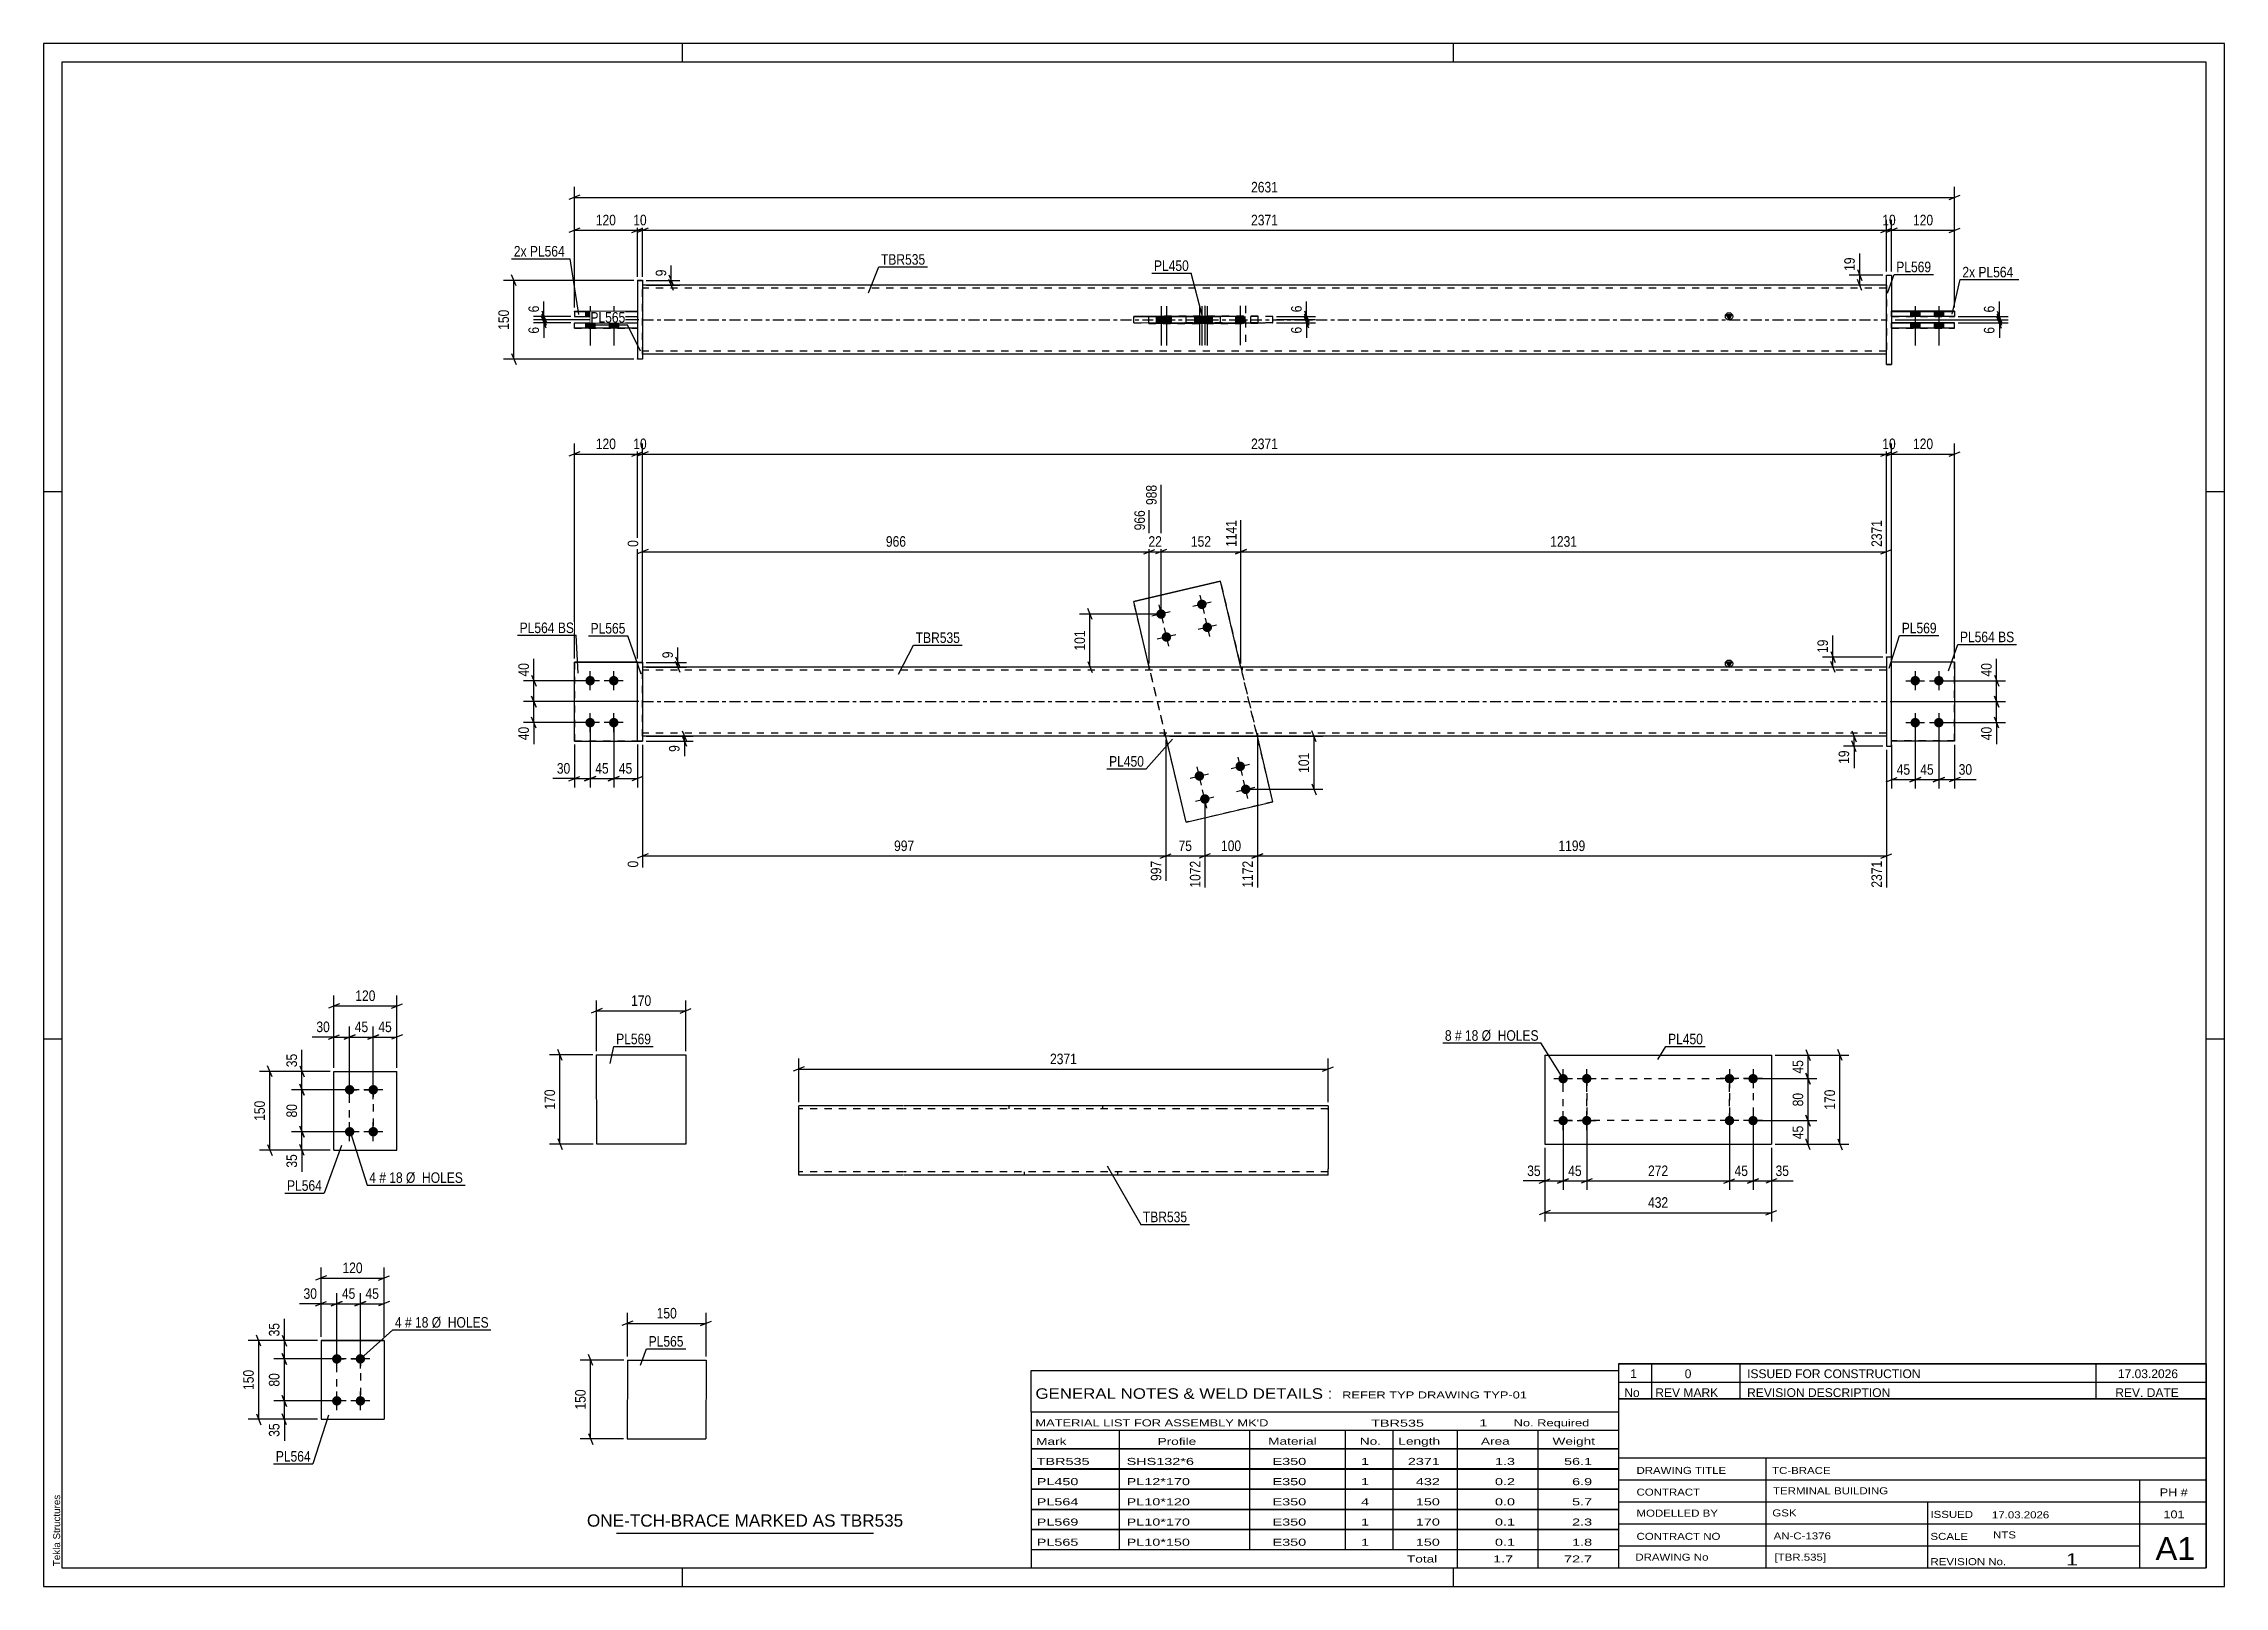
# Paper-space layout 'Layout1' of a CAD drawing. Header units: millimetres. Extents: x 0 to 594, y 0 to 420.
# The model-space entities are those that its viewports show. They can reach past a viewport. Long polylines and large blocks are cut down to what shows.
import ezdxf

# ---------------------------------------------------------------- set-up
doc = ezdxf.new("R2010")
doc.units = ezdxf.units.MM
doc.linetypes.add('DXK_LINE_DOT2', pattern=[3.9198, 1.9599, -1.9599])
doc.linetypes.add('DXK_LINE_DOT3', pattern=[5.9187, 2.979, -0.9799, 0.9799, -0.9799])
doc.layers.add('Viewport layer', color=7, linetype='Continuous', plot=False)
doc.styles.add('Arial', font='arial.ttf', dxfattribs={"height": 0.2})
doc.styles.add('Arial Narrow', font='ARIALN.TTF', dxfattribs={"height": 0.2})

# ---------------------------------------------------------------- blocks, each defined once
blk = doc.blocks.new('Unknown-585696697-1128')
at = {"color": 5, "linetype": 'Continuous'}
for p, q in [((594, 420), (0, 420)), ((0, 420), (0, 0)), ((174, 415), (174, 420)), ((384, 415), (384, 420)), ((594, 0), (594, 420)), ((589, 415), (5, 415)), ((5, 415), (5, 5)), ((589, 5), (589, 415)), ((5, 298), (0, 298)), ((594, 298), (589, 298)), ((5, 149), (0, 149)), ((594, 149), (589, 149)), ((0, 0), (594, 0)), ((5, 5), (589, 5)), ((174, 0), (174, 5)), ((384, 0), (384, 5))]:
    blk.add_line(p, q, dxfattribs=at)
at = {"color": 174, "linetype": 'Continuous', "style": 'Arial'}
blk.add_text('Tekla Structures', height=1.9102, rotation=90, dxfattribs=at).set_placement((4.5, 5.5))
blk = doc.blocks.new('Bolt-585696697-2770 - 2764')
at = {"linetype": 'Continuous'}
for points in [[(79.86, 63.21), (80.13, 63.18), (80.38, 63.1), (80.62, 62.97), (80.82, 62.79), (80.98, 62.57), (81.08, 62.32), (81.14, 62.06), (81.14, 61.79), (81.08, 61.53), (80.98, 61.28), (80.82, 61.07), (80.62, 60.89), (80.38, 60.75), (80.13, 60.67), (79.86, 60.64), (79.59, 60.67), (79.34, 60.75), (79.11, 60.89), (78.91, 61.07), (78.75, 61.28), (78.64, 61.53), (78.58, 61.79), (78.58, 62.06), (78.64, 62.32), (78.75, 62.57), (78.91, 62.79), (79.11, 62.97), (79.34, 63.1), (79.59, 63.18)], [(86.29, 63.21), (86.56, 63.18), (86.81, 63.1), (87.05, 62.97), (87.25, 62.79), (87.4, 62.57), (87.51, 62.32), (87.57, 62.06), (87.57, 61.79), (87.51, 61.53), (87.4, 61.28), (87.25, 61.07), (87.05, 60.89), (86.81, 60.75), (86.56, 60.67), (86.29, 60.64), (86.02, 60.67), (85.77, 60.75), (85.53, 60.89), (85.34, 61.07), (85.18, 61.28), (85.07, 61.53), (85.01, 61.79), (85.01, 62.06), (85.07, 62.32), (85.18, 62.57), (85.34, 62.79), (85.53, 62.97), (85.77, 63.1), (86.02, 63.18)], [(79.86, 51.78), (80.13, 51.76), (80.38, 51.67), (80.62, 51.54), (80.82, 51.36), (80.98, 51.14), (81.08, 50.9), (81.14, 50.63), (81.14, 50.36), (81.08, 50.1), (80.98, 49.86), (80.82, 49.64), (80.62, 49.46), (80.38, 49.32), (80.13, 49.24), (79.86, 49.21), (79.59, 49.24), (79.34, 49.32), (79.11, 49.46), (78.91, 49.64), (78.75, 49.86), (78.64, 50.1), (78.58, 50.36), (78.58, 50.63), (78.64, 50.9), (78.75, 51.14), (78.91, 51.36), (79.11, 51.54), (79.34, 51.67), (79.59, 51.76)], [(86.29, 51.78), (86.56, 51.76), (86.81, 51.67), (87.05, 51.54), (87.25, 51.36), (87.4, 51.14), (87.51, 50.9), (87.57, 50.63), (87.57, 50.36), (87.51, 50.1), (87.4, 49.86), (87.25, 49.64), (87.05, 49.46), (86.81, 49.32), (86.56, 49.24), (86.29, 49.21), (86.02, 49.24), (85.77, 49.32), (85.53, 49.46), (85.34, 49.64), (85.18, 49.86), (85.07, 50.1), (85.01, 50.36), (85.01, 50.63), (85.07, 50.9), (85.18, 51.14), (85.34, 51.36), (85.53, 51.54), (85.77, 51.67), (86.02, 51.76)]]:
    blk.add_hatch(color=1, dxfattribs=at).paths.add_polyline_path(points)
at = {"color": 1, "linetype": 'Continuous'}
for p, q in [((82.43, 61.93), (77.29, 61.93)), ((79.86, 59.35), (79.86, 64.5)), ((88.86, 61.93), (83.72, 61.93)), ((86.29, 59.35), (86.29, 64.5)), ((82.43, 50.5), (77.29, 50.5)), ((79.86, 47.93), (79.86, 53.07)), ((88.86, 50.5), (83.72, 50.5)), ((86.29, 47.93), (86.29, 53.07))]:
    blk.add_line(p, q, dxfattribs=at)
blk = doc.blocks.new('Part-585696697-2775 - 2764')
at = {"color": 2, "linetype": 'Continuous'}
for p, q in [((75.58, 66.93), (75.58, 45.5)), ((75.58, 66.93), (92.72, 66.93)), ((92.72, 66.93), (75.58, 66.93)), ((92.72, 66.93), (92.72, 45.5)), ((75.58, 45.5), (92.72, 45.5))]:
    blk.add_line(p, q, dxfattribs=at)
at = {"color": 7, "linetype": 'DXK_LINE_DOT2'}
for p, q in [((75.58, 66.93), (75.58, 66.93)), ((75.58, 66.93), (75.58, 66.93)), ((92.72, 66.93), (92.72, 66.93)), ((92.72, 66.93), (92.72, 66.93)), ((75.58, 45.5), (75.58, 45.5)), ((75.58, 45.5), (92.72, 45.5)), ((92.72, 45.5), (92.72, 45.5))]:
    blk.add_line(p, q, dxfattribs=at)
blk = doc.blocks.new('Part-585696697-2499 - 2493')
at = {"color": 2, "linetype": 'Continuous'}
for p, q in [((79.07, 118.77), (79.07, 140.2)), ((79.07, 140.2), (96.22, 140.2)), ((96.22, 118.77), (96.22, 140.2)), ((79.07, 118.77), (96.22, 118.77)), ((79.07, 118.77), (96.22, 118.77))]:
    blk.add_line(p, q, dxfattribs=at)
at = {"color": 7, "linetype": 'DXK_LINE_DOT2'}
for p, q in [((79.07, 140.19), (96.22, 140.19)), ((79.07, 118.77), (79.07, 118.77)), ((79.07, 118.77), (79.07, 118.77)), ((96.22, 118.77), (96.22, 118.77)), ((96.22, 118.77), (96.22, 118.77))]:
    blk.add_line(p, q, dxfattribs=at)
blk = doc.blocks.new('Bolt-585696697-2504 - 2493')
at = {"linetype": 'Continuous'}
for points in [[(83.36, 133.91), (83.09, 133.94), (82.84, 134.02), (82.6, 134.16), (82.4, 134.34), (82.25, 134.55), (82.14, 134.8), (82.08, 135.06), (82.08, 135.33), (82.14, 135.59), (82.25, 135.84), (82.4, 136.06), (82.6, 136.24), (82.84, 136.37), (83.09, 136.45), (83.36, 136.48), (83.63, 136.45), (83.88, 136.37), (84.12, 136.24), (84.31, 136.06), (84.47, 135.84), (84.58, 135.59), (84.64, 135.33), (84.64, 135.06), (84.58, 134.8), (84.47, 134.55), (84.31, 134.34), (84.12, 134.16), (83.88, 134.02), (83.63, 133.94)], [(89.79, 133.91), (89.52, 133.94), (89.27, 134.02), (89.03, 134.16), (88.83, 134.34), (88.67, 134.55), (88.57, 134.8), (88.51, 135.06), (88.51, 135.33), (88.57, 135.59), (88.67, 135.84), (88.83, 136.06), (89.03, 136.24), (89.27, 136.37), (89.52, 136.45), (89.79, 136.48), (90.06, 136.45), (90.31, 136.37), (90.54, 136.24), (90.74, 136.06), (90.9, 135.84), (91.01, 135.59), (91.07, 135.33), (91.07, 135.06), (91.01, 134.8), (90.9, 134.55), (90.74, 134.34), (90.54, 134.16), (90.31, 134.02), (90.06, 133.94)], [(83.36, 122.48), (83.09, 122.51), (82.84, 122.59), (82.6, 122.73), (82.4, 122.91), (82.25, 123.13), (82.14, 123.37), (82.08, 123.63), (82.08, 123.9), (82.14, 124.17), (82.25, 124.41), (82.4, 124.63), (82.6, 124.81), (82.84, 124.94), (83.09, 125.03), (83.36, 125.05), (83.63, 125.03), (83.88, 124.94), (84.12, 124.81), (84.31, 124.63), (84.47, 124.41), (84.58, 124.17), (84.64, 123.9), (84.64, 123.63), (84.58, 123.37), (84.47, 123.13), (84.31, 122.91), (84.12, 122.73), (83.88, 122.59), (83.63, 122.51)], [(89.79, 122.48), (89.52, 122.51), (89.27, 122.59), (89.03, 122.73), (88.83, 122.91), (88.67, 123.13), (88.57, 123.37), (88.51, 123.63), (88.51, 123.9), (88.57, 124.17), (88.67, 124.41), (88.83, 124.63), (89.03, 124.81), (89.27, 124.94), (89.52, 125.03), (89.79, 125.05), (90.06, 125.03), (90.31, 124.94), (90.54, 124.81), (90.74, 124.63), (90.9, 124.41), (91.01, 124.17), (91.07, 123.9), (91.07, 123.63), (91.01, 123.37), (90.9, 123.13), (90.74, 122.91), (90.54, 122.73), (90.31, 122.59), (90.06, 122.51)]]:
    blk.add_hatch(color=1, dxfattribs=at).paths.add_polyline_path(points)
at = {"color": 1, "linetype": 'Continuous'}
for p, q in [((83.36, 132.63), (83.36, 137.77)), ((89.79, 132.63), (89.79, 137.77)), ((85.93, 135.2), (80.79, 135.2)), ((92.36, 135.2), (87.22, 135.2)), ((83.36, 121.2), (83.36, 126.34)), ((89.79, 121.2), (89.79, 126.34)), ((85.93, 123.77), (80.79, 123.77)), ((92.36, 123.77), (87.22, 123.77))]:
    blk.add_line(p, q, dxfattribs=at)
blk = doc.blocks.new('Part-585696697-2042 - 1994')
at = {"color": 2, "linetype": 'Continuous'}
for p, q in [((520.5, 251.57), (503.36, 251.57)), ((520.5, 251.57), (503.36, 251.57)), ((520.5, 251.57), (520.5, 230.14)), ((520.5, 230.14), (503.36, 230.14))]:
    blk.add_line(p, q, dxfattribs=at)
at = {"color": 7, "linetype": 'DXK_LINE_DOT2'}
for p, q in [((503.36, 251.57), (503.36, 251.57)), ((503.36, 230.14), (503.36, 251.57)), ((520.5, 251.57), (520.5, 251.57)), ((520.5, 251.57), (520.5, 251.57)), ((520.5, 230.14), (503.36, 230.14))]:
    blk.add_line(p, q, dxfattribs=at)
blk = doc.blocks.new('Part-585696697-2012 - 1994')
at = {"color": 2, "linetype": 'Continuous'}
for p, q in [((501.93, 252.98), (501.93, 253.02)), ((501.93, 253.02), (501.93, 228.7)), ((501.93, 253.02), (503.36, 253.02)), ((503.36, 252.98), (501.93, 252.98)), ((503.36, 228.7), (503.36, 253.02)), ((501.93, 228.7), (503.36, 228.7))]:
    blk.add_line(p, q, dxfattribs=at)
at = {"color": 7, "linetype": 'DXK_LINE_DOT2'}
blk.add_line((501.93, 228.73), (503.36, 228.73), dxfattribs=at)
blk = doc.blocks.new('Part-585696697-2000 - 1994')
at = {"linetype": 'Continuous'}
blk.add_hatch(color=2, dxfattribs=at).paths.add_polyline_path([(459.07, 250.29), (458.27, 251.69), (459.87, 251.69)])
at = {"color": 2, "linetype": 'Continuous'}
for p, q in [((501.93, 250.29), (163.15, 250.29)), ((459.07, 250.29), (458.27, 251.69)), ((458.27, 251.69), (459.87, 251.69)), ((459.87, 251.69), (459.07, 250.29)), ((501.93, 231.43), (163.15, 231.43))]:
    blk.add_line(p, q, dxfattribs=at)
at = {"color": 7, "linetype": 'DXK_LINE_DOT2'}
for p, q in [((163.15, 231.43), (163.15, 250.29)), ((301.03, 250.29), (301.03, 249.43)), ((326.48, 250.29), (326.48, 249.43)), ((501.93, 250.29), (501.93, 231.43)), ((501.93, 249.43), (163.15, 249.43)), ((501.93, 232.29), (163.15, 232.29)), ((305.29, 231.43), (305.29, 232.29)), ((330.74, 231.43), (330.74, 232.29))]:
    blk.add_line(p, q, dxfattribs=at)
at = {"color": 7, "linetype": 'DXK_LINE_DOT3'}
blk.add_line((163.15, 240.86), (501.93, 240.86), dxfattribs=at)
at = {"color": 2, "linetype": 'Continuous'}
blk.add_circle((459.07, 251.19), 1, dxfattribs=at)
blk = doc.blocks.new('Part-585696697-2017 - 1994')
at = {"color": 2, "linetype": 'Continuous'}
for p, q in [((144.58, 230.14), (144.58, 251.57)), ((144.58, 251.57), (161.72, 251.57)), ((161.72, 251.57), (144.58, 251.57)), ((161.72, 251.57), (161.72, 251.56)), ((144.58, 230.14), (161.72, 230.14))]:
    blk.add_line(p, q, dxfattribs=at)
at = {"color": 7, "linetype": 'DXK_LINE_DOT2'}
for p, q in [((144.58, 251.57), (144.58, 251.57)), ((144.58, 251.57), (144.58, 251.57)), ((161.72, 251.57), (161.72, 251.57)), ((161.72, 251.57), (161.72, 251.57)), ((161.72, 230.14), (161.72, 251.56)), ((144.58, 230.14), (144.58, 230.14)), ((144.58, 230.14), (161.72, 230.14)), ((161.72, 230.14), (161.72, 230.14))]:
    blk.add_line(p, q, dxfattribs=at)
blk = doc.blocks.new('Part-585696697-2022 - 1994')
at = {"color": 2, "linetype": 'Continuous'}
for p, q in [((161.72, 251.58), (144.58, 251.58)), ((144.58, 251.57), (144.58, 251.57)), ((144.58, 251.57), (161.72, 251.57)), ((161.72, 251.57), (161.72, 251.57))]:
    blk.add_line(p, q, dxfattribs=at)
at = {"color": 7, "linetype": 'DXK_LINE_DOT2'}
for p, q in [((144.58, 251.58), (144.58, 230.15)), ((161.72, 230.15), (161.72, 251.58)), ((144.58, 230.15), (144.58, 230.15)), ((144.58, 230.15), (161.72, 230.15)), ((144.58, 230.15), (161.72, 230.15)), ((161.72, 230.15), (161.72, 230.15))]:
    blk.add_line(p, q, dxfattribs=at)
blk = doc.blocks.new('Part-585696697-2006 - 1994')
at = {"color": 2, "linetype": 'Continuous'}
for p, q in [((520.5, 251.58), (503.36, 251.58)), ((520.5, 251.57), (503.36, 251.57)), ((520.5, 251.57), (520.5, 251.57))]:
    blk.add_line(p, q, dxfattribs=at)
at = {"color": 7, "linetype": 'DXK_LINE_DOT2'}
for p, q in [((503.36, 251.57), (503.36, 251.58)), ((503.36, 230.15), (503.36, 251.58)), ((520.5, 251.58), (520.5, 251.57)), ((520.5, 230.15), (520.5, 251.58)), ((520.5, 230.15), (503.36, 230.15)), ((520.5, 230.15), (503.36, 230.15))]:
    blk.add_line(p, q, dxfattribs=at)
blk = doc.blocks.new('Part-585696697-2027 - 1994')
at = {"color": 2, "linetype": 'Continuous'}
for p, q in [((161.72, 251.59), (163.15, 251.59)), ((161.72, 230.13), (161.72, 251.59)), ((161.72, 251.56), (163.15, 251.56)), ((163.15, 251.56), (163.15, 251.59)), ((163.15, 251.59), (163.15, 251.56)), ((163.15, 251.56), (163.15, 230.13)), ((161.72, 230.13), (163.15, 230.13))]:
    blk.add_line(p, q, dxfattribs=at)
at = {"color": 7, "linetype": 'DXK_LINE_DOT2'}
blk.add_line((161.72, 230.16), (163.15, 230.16), dxfattribs=at)
blk = doc.blocks.new('Part-585696697-2032 - 1994')
at = {"color": 2, "linetype": 'Continuous'}
for p, q in [((320.59, 273.69), (296.95, 268.09)), ((296.95, 268.09), (320.59, 273.69)), ((326.13, 250.29), (320.59, 273.69)), ((301.17, 250.29), (296.95, 268.09)), ((311.19, 208.01), (305.64, 231.43)), ((334.82, 213.61), (330.6, 231.43)), ((311.19, 208.01), (334.82, 213.61))]:
    blk.add_line(p, q, dxfattribs=at)
at = {"color": 7, "linetype": 'DXK_LINE_DOT2'}
for p, q in [((320.59, 273.69), (320.59, 273.69)), ((334.82, 213.61), (320.59, 273.69)), ((296.95, 268.09), (296.95, 268.09)), ((311.19, 208.01), (296.95, 268.09)), ((301.29, 249.78), (301.17, 250.29)), ((305.64, 231.43), (301.29, 249.78)), ((326.25, 249.78), (326.13, 250.29)), ((330.6, 231.43), (326.25, 249.78)), ((334.82, 213.61), (311.19, 208.01)), ((311.19, 208.01), (311.19, 208.01)), ((334.82, 213.61), (334.82, 213.61))]:
    blk.add_line(p, q, dxfattribs=at)
blk = doc.blocks.new('Bolt-585696697-2033 - 1994')
at = {"linetype": 'Continuous'}
for points in [[(509.79, 247.86), (510.06, 247.83), (510.31, 247.74), (510.54, 247.61), (510.74, 247.43), (510.9, 247.21), (511.01, 246.97), (511.07, 246.7), (511.07, 246.44), (511.01, 246.17), (510.9, 245.93), (510.74, 245.71), (510.54, 245.53), (510.31, 245.39), (510.06, 245.31), (509.79, 245.28), (509.52, 245.31), (509.27, 245.39), (509.03, 245.53), (508.83, 245.71), (508.67, 245.93), (508.57, 246.17), (508.51, 246.44), (508.51, 246.7), (508.57, 246.97), (508.67, 247.21), (508.83, 247.43), (509.03, 247.61), (509.27, 247.74), (509.52, 247.83)], [(516.22, 247.86), (516.48, 247.83), (516.74, 247.74), (516.97, 247.61), (517.17, 247.43), (517.33, 247.21), (517.44, 246.97), (517.5, 246.7), (517.5, 246.44), (517.44, 246.17), (517.33, 245.93), (517.17, 245.71), (516.97, 245.53), (516.74, 245.39), (516.48, 245.31), (516.22, 245.28), (515.95, 245.31), (515.69, 245.39), (515.46, 245.53), (515.26, 245.71), (515.1, 245.93), (514.99, 246.17), (514.94, 246.44), (514.94, 246.7), (514.99, 246.97), (515.1, 247.21), (515.26, 247.43), (515.46, 247.61), (515.69, 247.74), (515.95, 247.83)], [(509.79, 236.43), (510.06, 236.4), (510.31, 236.32), (510.54, 236.18), (510.74, 236), (510.9, 235.78), (511.01, 235.54), (511.07, 235.28), (511.07, 235.01), (511.01, 234.74), (510.9, 234.5), (510.74, 234.28), (510.54, 234.1), (510.31, 233.97), (510.06, 233.88), (509.79, 233.86), (509.52, 233.88), (509.27, 233.97), (509.03, 234.1), (508.83, 234.28), (508.67, 234.5), (508.57, 234.74), (508.51, 235.01), (508.51, 235.28), (508.57, 235.54), (508.67, 235.78), (508.83, 236), (509.03, 236.18), (509.27, 236.32), (509.52, 236.4)], [(516.22, 236.43), (516.48, 236.4), (516.74, 236.32), (516.97, 236.18), (517.17, 236), (517.33, 235.78), (517.44, 235.54), (517.5, 235.28), (517.5, 235.01), (517.44, 234.74), (517.33, 234.5), (517.17, 234.28), (516.97, 234.1), (516.74, 233.97), (516.48, 233.88), (516.22, 233.86), (515.95, 233.88), (515.69, 233.97), (515.46, 234.1), (515.26, 234.28), (515.1, 234.5), (514.99, 234.74), (514.94, 235.01), (514.94, 235.28), (514.99, 235.54), (515.1, 235.78), (515.26, 236), (515.46, 236.18), (515.69, 236.32), (515.95, 236.4)]]:
    blk.add_hatch(color=1, dxfattribs=at).paths.add_polyline_path(points)
at = {"color": 1, "linetype": 'Continuous'}
for p, q in [((507.22, 246.57), (512.36, 246.57)), ((509.79, 249.14), (509.79, 244)), ((513.65, 246.57), (518.79, 246.57)), ((516.22, 249.14), (516.22, 244)), ((509.79, 237.72), (509.79, 232.57)), ((516.22, 237.72), (516.22, 232.57)), ((507.22, 235.14), (512.36, 235.14)), ((513.65, 235.14), (518.79, 235.14))]:
    blk.add_line(p, q, dxfattribs=at)
blk = doc.blocks.new('Bolt-585696697-2034 - 1994')
at = {"linetype": 'Continuous'}
for points in [[(148.87, 247.86), (149.13, 247.83), (149.39, 247.74), (149.62, 247.61), (149.82, 247.43), (149.98, 247.21), (150.09, 246.97), (150.15, 246.7), (150.15, 246.44), (150.09, 246.17), (149.98, 245.93), (149.82, 245.71), (149.62, 245.53), (149.39, 245.39), (149.13, 245.31), (148.87, 245.28), (148.6, 245.31), (148.34, 245.39), (148.11, 245.53), (147.91, 245.71), (147.75, 245.93), (147.64, 246.17), (147.59, 246.44), (147.59, 246.7), (147.64, 246.97), (147.75, 247.21), (147.91, 247.43), (148.11, 247.61), (148.34, 247.74), (148.6, 247.83)], [(155.3, 247.86), (155.56, 247.83), (155.82, 247.74), (156.05, 247.61), (156.25, 247.43), (156.41, 247.21), (156.52, 246.97), (156.57, 246.7), (156.57, 246.44), (156.52, 246.17), (156.41, 245.93), (156.25, 245.71), (156.05, 245.53), (155.82, 245.39), (155.56, 245.31), (155.3, 245.28), (155.03, 245.31), (154.77, 245.39), (154.54, 245.53), (154.34, 245.71), (154.18, 245.93), (154.07, 246.17), (154.02, 246.44), (154.02, 246.7), (154.07, 246.97), (154.18, 247.21), (154.34, 247.43), (154.54, 247.61), (154.77, 247.74), (155.03, 247.83)], [(148.87, 236.43), (149.13, 236.4), (149.39, 236.32), (149.62, 236.18), (149.82, 236), (149.98, 235.78), (150.09, 235.54), (150.15, 235.28), (150.15, 235.01), (150.09, 234.74), (149.98, 234.5), (149.82, 234.28), (149.62, 234.1), (149.39, 233.97), (149.13, 233.88), (148.87, 233.86), (148.6, 233.88), (148.34, 233.97), (148.11, 234.1), (147.91, 234.28), (147.75, 234.5), (147.64, 234.74), (147.59, 235.01), (147.59, 235.28), (147.64, 235.54), (147.75, 235.78), (147.91, 236), (148.11, 236.18), (148.34, 236.32), (148.6, 236.4)], [(155.3, 236.43), (155.56, 236.4), (155.82, 236.32), (156.05, 236.18), (156.25, 236), (156.41, 235.78), (156.52, 235.54), (156.57, 235.28), (156.57, 235.01), (156.52, 234.74), (156.41, 234.5), (156.25, 234.28), (156.05, 234.1), (155.82, 233.97), (155.56, 233.88), (155.3, 233.86), (155.03, 233.88), (154.77, 233.97), (154.54, 234.1), (154.34, 234.28), (154.18, 234.5), (154.07, 234.74), (154.02, 235.01), (154.02, 235.28), (154.07, 235.54), (154.18, 235.78), (154.34, 236), (154.54, 236.18), (154.77, 236.32), (155.03, 236.4)]]:
    blk.add_hatch(color=1, dxfattribs=at).paths.add_polyline_path(points)
at = {"color": 1, "linetype": 'Continuous'}
for p, q in [((151.44, 246.57), (146.3, 246.57)), ((148.87, 244), (148.87, 249.14)), ((157.87, 246.57), (152.72, 246.57)), ((155.3, 244), (155.3, 249.14)), ((148.87, 232.57), (148.87, 237.72)), ((155.3, 232.57), (155.3, 237.72)), ((151.44, 235.14), (146.3, 235.14)), ((157.87, 235.14), (152.72, 235.14))]:
    blk.add_line(p, q, dxfattribs=at)
blk = doc.blocks.new('Bolt-585696697-2035 - 1994')
at = {"linetype": 'Continuous'}
for points in [[(315.48, 268.63), (315.75, 268.6), (316.01, 268.52), (316.24, 268.38), (316.44, 268.2), (316.6, 267.99), (316.71, 267.74), (316.76, 267.48), (316.76, 267.21), (316.71, 266.94), (316.6, 266.7), (316.44, 266.48), (316.24, 266.3), (316.01, 266.17), (315.75, 266.08), (315.48, 266.06), (315.22, 266.08), (314.96, 266.17), (314.73, 266.3), (314.53, 266.48), (314.37, 266.7), (314.26, 266.94), (314.2, 267.21), (314.2, 267.48), (314.26, 267.74), (314.37, 267.99), (314.53, 268.2), (314.73, 268.38), (314.96, 268.52), (315.22, 268.6)], [(304.36, 265.99), (304.63, 265.97), (304.89, 265.88), (305.12, 265.75), (305.32, 265.57), (305.48, 265.35), (305.59, 265.11), (305.64, 264.84), (305.64, 264.57), (305.59, 264.31), (305.48, 264.06), (305.32, 263.85), (305.12, 263.67), (304.89, 263.53), (304.63, 263.45), (304.36, 263.42), (304.1, 263.45), (303.84, 263.53), (303.61, 263.67), (303.41, 263.85), (303.25, 264.06), (303.14, 264.31), (303.08, 264.57), (303.08, 264.84), (303.14, 265.11), (303.25, 265.35), (303.41, 265.57), (303.61, 265.75), (303.84, 265.88), (304.1, 265.97)], [(316.97, 262.37), (317.23, 262.34), (317.49, 262.26), (317.72, 262.13), (317.92, 261.95), (318.08, 261.73), (318.19, 261.48), (318.24, 261.22), (318.24, 260.95), (318.19, 260.69), (318.08, 260.44), (317.92, 260.23), (317.72, 260.05), (317.49, 259.91), (317.23, 259.83), (316.97, 259.8), (316.7, 259.83), (316.44, 259.91), (316.21, 260.05), (316.01, 260.23), (315.85, 260.44), (315.74, 260.69), (315.69, 260.95), (315.69, 261.22), (315.74, 261.48), (315.85, 261.73), (316.01, 261.95), (316.21, 262.13), (316.44, 262.26), (316.7, 262.34)], [(305.84, 259.74), (306.11, 259.71), (306.37, 259.63), (306.6, 259.49), (306.8, 259.31), (306.96, 259.1), (307.07, 258.85), (307.12, 258.59), (307.12, 258.32), (307.07, 258.06), (306.96, 257.81), (306.8, 257.59), (306.6, 257.41), (306.37, 257.28), (306.11, 257.19), (305.84, 257.17), (305.58, 257.19), (305.32, 257.28), (305.09, 257.41), (304.89, 257.59), (304.73, 257.81), (304.62, 258.06), (304.57, 258.32), (304.57, 258.59), (304.62, 258.85), (304.73, 259.1), (304.89, 259.31), (305.09, 259.49), (305.32, 259.63), (305.58, 259.71)]]:
    blk.add_hatch(color=1, dxfattribs=at).paths.add_polyline_path(points)
at = {"color": 1, "linetype": 'Continuous'}
for p, q in [((317.99, 267.94), (312.98, 266.75)), ((314.89, 269.85), (316.08, 264.84)), ((306.86, 265.3), (301.86, 264.12)), ((303.77, 267.21), (304.96, 262.21)), ((319.47, 261.68), (314.46, 260.5)), ((316.37, 263.59), (317.56, 258.59)), ((308.35, 259.05), (303.34, 257.86)), ((305.25, 260.96), (306.44, 255.95))]:
    blk.add_line(p, q, dxfattribs=at)
blk = doc.blocks.new('Bolt-585696697-2036 - 1994')
at = {"linetype": 'Continuous'}
for points in [[(314.81, 221.9), (315.08, 221.87), (315.33, 221.79), (315.56, 221.65), (315.76, 221.47), (315.92, 221.26), (316.03, 221.01), (316.09, 220.75), (316.09, 220.48), (316.03, 220.22), (315.92, 219.97), (315.76, 219.75), (315.56, 219.57), (315.33, 219.44), (315.08, 219.36), (314.81, 219.33), (314.54, 219.36), (314.29, 219.44), (314.05, 219.57), (313.85, 219.75), (313.69, 219.97), (313.59, 220.22), (313.53, 220.48), (313.53, 220.75), (313.59, 221.01), (313.69, 221.26), (313.85, 221.47), (314.05, 221.65), (314.29, 221.79), (314.54, 221.87)], [(325.93, 224.53), (326.2, 224.51), (326.45, 224.42), (326.68, 224.29), (326.88, 224.11), (327.04, 223.89), (327.15, 223.65), (327.21, 223.38), (327.21, 223.11), (327.15, 222.85), (327.04, 222.61), (326.88, 222.39), (326.68, 222.21), (326.45, 222.07), (326.2, 221.99), (325.93, 221.96), (325.66, 221.99), (325.41, 222.07), (325.17, 222.21), (324.97, 222.39), (324.82, 222.61), (324.71, 222.85), (324.65, 223.11), (324.65, 223.38), (324.71, 223.65), (324.82, 223.89), (324.97, 224.11), (325.17, 224.29), (325.41, 224.42), (325.66, 224.51)], [(316.29, 215.64), (316.56, 215.62), (316.81, 215.53), (317.05, 215.4), (317.25, 215.22), (317.4, 215), (317.51, 214.76), (317.57, 214.49), (317.57, 214.22), (317.51, 213.96), (317.4, 213.72), (317.25, 213.5), (317.05, 213.32), (316.81, 213.18), (316.56, 213.1), (316.29, 213.07), (316.02, 213.1), (315.77, 213.18), (315.53, 213.32), (315.33, 213.5), (315.18, 213.72), (315.07, 213.96), (315.01, 214.22), (315.01, 214.49), (315.07, 214.76), (315.18, 215), (315.33, 215.22), (315.53, 215.4), (315.77, 215.53), (316.02, 215.62)], [(327.41, 218.28), (327.68, 218.25), (327.93, 218.17), (328.17, 218.03), (328.37, 217.85), (328.52, 217.64), (328.63, 217.39), (328.69, 217.13), (328.69, 216.86), (328.63, 216.6), (328.52, 216.35), (328.37, 216.13), (328.17, 215.95), (327.93, 215.82), (327.68, 215.74), (327.41, 215.71), (327.14, 215.74), (326.89, 215.82), (326.66, 215.95), (326.46, 216.13), (326.3, 216.35), (326.19, 216.6), (326.13, 216.86), (326.13, 217.13), (326.19, 217.39), (326.3, 217.64), (326.46, 217.85), (326.66, 218.03), (326.89, 218.17), (327.14, 218.25)]]:
    blk.add_hatch(color=1, dxfattribs=at).paths.add_polyline_path(points)
at = {"color": 1, "linetype": 'Continuous'}
for p, q in [((326.52, 220.75), (325.34, 225.75)), ((312.31, 220.02), (317.31, 221.21)), ((315.4, 218.11), (314.22, 223.12)), ((323.43, 222.66), (328.43, 223.84)), ((313.79, 213.77), (318.79, 214.95)), ((316.88, 211.86), (315.7, 216.86)), ((324.91, 216.4), (329.91, 217.59)), ((328, 214.49), (326.82, 219.5))]:
    blk.add_line(p, q, dxfattribs=at)
blk = doc.blocks.new('Part-585696697-1714 - 1676')
at = {"color": 2, "linetype": 'Continuous'}
for p, q in [((144.58, 347.12), (144.58, 347.15)), ((144.58, 347.15), (144.58, 345.69)), ((144.58, 347.15), (161.72, 347.15)), ((144.58, 347.12), (161.72, 347.12)), ((144.58, 345.69), (161.72, 345.69)), ((161.72, 347.12), (161.72, 345.69))]:
    blk.add_line(p, q, dxfattribs=at)
at = {"color": 7, "linetype": 'DXK_LINE_DOT2'}
for p, q in [((144.58, 345.72), (161.72, 345.72)), ((161.72, 347.15), (161.72, 347.12)), ((161.72, 347.12), (161.72, 347.15))]:
    blk.add_line(p, q, dxfattribs=at)
blk = doc.blocks.new('Bolt-585696697-1688 - 1676')
at = {"linetype": 'Continuous'}
for points in [[(511.07, 347.14), (508.5, 347.14), (508.5, 345.71), (511.07, 345.71)], [(511.07, 347.12), (508.5, 347.12), (508.5, 345.7), (511.07, 345.7)], [(517.5, 347.14), (514.93, 347.14), (514.93, 345.71), (517.5, 345.71)], [(517.5, 347.12), (514.93, 347.12), (514.93, 345.7), (517.5, 345.7)], [(511.07, 344), (508.5, 344), (508.5, 342.57), (511.07, 342.57)], [(511.07, 343.98), (508.5, 343.98), (508.5, 342.55), (511.07, 342.55)], [(517.5, 344), (514.93, 344), (514.93, 342.57), (517.5, 342.57)], [(517.5, 343.98), (514.93, 343.98), (514.93, 342.55), (517.5, 342.55)]]:
    blk.add_hatch(color=1, dxfattribs=at).paths.add_polyline_path(points)
at = {"color": 1, "linetype": 'Continuous'}
for p, q in [((508.5, 347.14), (508.5, 345.71)), ((508.5, 347.12), (508.5, 345.7)), ((509.79, 348.57), (509.79, 337.86)), ((509.79, 348.55), (509.79, 337.84)), ((511.07, 347.14), (511.07, 345.71)), ((511.07, 347.12), (511.07, 345.7)), ((514.93, 347.14), (514.93, 345.71)), ((514.93, 347.12), (514.93, 345.7)), ((516.22, 348.57), (516.22, 337.86)), ((516.22, 348.55), (516.22, 337.84)), ((517.5, 347.14), (517.5, 345.71)), ((517.5, 347.12), (517.5, 345.7)), ((508.5, 344), (508.5, 342.57)), ((508.5, 343.98), (508.5, 342.55)), ((511.07, 344), (511.07, 342.57)), ((511.07, 343.98), (511.07, 342.55)), ((514.93, 344), (514.93, 342.57)), ((514.93, 343.98), (514.93, 342.55)), ((517.5, 344), (517.5, 342.57)), ((517.5, 343.98), (517.5, 342.55))]:
    blk.add_line(p, q, dxfattribs=at)
blk = doc.blocks.new('Bolt-585696697-1689 - 1676')
at = {"linetype": 'Continuous'}
for points in [[(147.58, 345.71), (150.15, 345.71), (150.15, 347.14), (147.58, 347.14)], [(147.58, 345.7), (150.15, 345.7), (150.15, 347.12), (147.58, 347.12)], [(154.01, 345.71), (156.58, 345.71), (156.58, 347.14), (154.01, 347.14)], [(154.01, 345.7), (156.58, 345.7), (156.58, 347.12), (154.01, 347.12)], [(147.58, 342.57), (150.15, 342.57), (150.15, 344), (147.58, 344)], [(147.58, 342.55), (150.15, 342.55), (150.15, 343.98), (147.58, 343.98)], [(154.01, 342.57), (156.58, 342.57), (156.58, 344), (154.01, 344)], [(154.01, 342.55), (156.58, 342.55), (156.58, 343.98), (154.01, 343.98)]]:
    blk.add_hatch(color=1, dxfattribs=at).paths.add_polyline_path(points)
at = {"color": 1, "linetype": 'Continuous'}
for p, q in [((147.58, 347.14), (147.58, 345.71)), ((147.58, 347.12), (147.58, 345.7)), ((148.87, 348.57), (148.87, 337.86)), ((148.87, 348.55), (148.87, 337.84)), ((150.15, 347.14), (150.15, 345.71)), ((150.15, 347.12), (150.15, 345.7)), ((154.01, 347.14), (154.01, 345.71)), ((154.01, 347.12), (154.01, 345.7)), ((155.3, 348.57), (155.3, 337.86)), ((155.3, 348.55), (155.3, 337.84)), ((156.58, 347.14), (156.58, 345.71)), ((156.58, 347.12), (156.58, 345.7)), ((147.58, 344), (147.58, 342.57)), ((147.58, 343.98), (147.58, 342.55)), ((150.15, 344), (150.15, 342.57)), ((150.15, 343.98), (150.15, 342.55)), ((154.01, 344), (154.01, 342.57)), ((154.01, 343.98), (154.01, 342.55)), ((156.58, 344), (156.58, 342.57)), ((156.58, 343.98), (156.58, 342.55))]:
    blk.add_line(p, q, dxfattribs=at)
blk = doc.blocks.new('Part-585696697-1694 - 1676')
at = {"color": 2, "linetype": 'Continuous'}
for p, q in [((311.19, 345.75), (296.95, 345.67)), ((296.95, 343.95), (296.95, 345.67)), ((296.95, 345.67), (320.59, 345.66)), ((326.48, 345.75), (311.19, 345.75)), ((326.48, 345.69), (320.59, 345.66)), ((320.59, 343.94), (320.59, 345.66)), ((320.59, 343.94), (296.95, 343.95)), ((326.48, 343.98), (320.59, 343.94))]:
    blk.add_line(p, q, dxfattribs=at)
at = {"color": 7, "linetype": 'DXK_LINE_DOT2'}
for p, q in [((311.19, 344.04), (311.19, 345.75)), ((334.82, 345.74), (326.48, 345.75)), ((334.82, 345.74), (326.48, 345.69)), ((334.82, 344.03), (334.82, 345.74)), ((296.95, 343.95), (311.19, 344.04)), ((311.19, 344.04), (334.82, 344.03)), ((334.82, 344.03), (326.48, 343.98))]:
    blk.add_line(p, q, dxfattribs=at)
blk = doc.blocks.new('Part-585696697-1699 - 1676')
at = {"color": 2, "linetype": 'Continuous'}
for p, q in [((161.72, 355.58), (163.15, 355.58)), ((161.72, 355.58), (161.72, 334.12)), ((161.72, 355.55), (163.15, 355.55)), ((163.15, 355.55), (163.15, 355.58)), ((163.15, 355.58), (163.15, 334.12)), ((163.15, 334.12), (161.72, 334.12))]:
    blk.add_line(p, q, dxfattribs=at)
at = {"color": 7, "linetype": 'DXK_LINE_DOT2'}
for p, q in [((161.72, 334.15), (163.15, 334.15)), ((161.72, 334.12), (161.72, 334.15))]:
    blk.add_line(p, q, dxfattribs=at)
blk = doc.blocks.new('Part-585696697-1729 - 1676')
at = {"color": 2, "linetype": 'Continuous'}
for p, q in [((520.5, 347.15), (503.36, 347.15)), ((503.36, 347.12), (520.5, 347.12)), ((520.5, 345.69), (503.36, 345.69)), ((520.5, 347.15), (520.5, 345.69))]:
    blk.add_line(p, q, dxfattribs=at)
at = {"color": 7, "linetype": 'DXK_LINE_DOT2'}
for p, q in [((503.36, 345.69), (503.36, 347.15)), ((503.36, 345.72), (520.5, 345.72))]:
    blk.add_line(p, q, dxfattribs=at)
blk = doc.blocks.new('Part-585696697-1734 - 1676')
at = {"color": 2, "linetype": 'Continuous'}
for p, q in [((520.5, 344.01), (503.36, 344.01)), ((503.36, 343.97), (520.5, 343.97)), ((520.5, 342.55), (503.36, 342.55)), ((520.5, 342.55), (520.5, 344.01))]:
    blk.add_line(p, q, dxfattribs=at)
at = {"color": 7, "linetype": 'DXK_LINE_DOT2'}
for p, q in [((503.36, 342.55), (503.36, 344.01)), ((503.36, 342.58), (520.5, 342.58))]:
    blk.add_line(p, q, dxfattribs=at)
blk = doc.blocks.new('Part-585696697-1749 - 1676')
at = {"linetype": 'Continuous'}
blk.add_hatch(color=2, dxfattribs=at).paths.add_polyline_path([(459.07, 344.85), (458.27, 346.25), (459.87, 346.25)])
at = {"color": 2, "linetype": 'Continuous'}
for p, q in [((501.93, 354.28), (163.15, 354.28)), ((301.03, 345.66), (301.03, 345.84)), ((301.03, 345.83), (326.48, 345.83)), ((305.29, 345.83), (305.29, 345.66)), ((326.48, 345.84), (326.48, 343.83)), ((459.07, 344.85), (458.27, 346.25)), ((458.27, 346.25), (459.87, 346.25)), ((459.87, 346.25), (459.07, 344.85)), ((301.03, 343.95), (301.03, 343.83)), ((301.03, 343.83), (301.03, 343.84)), ((326.48, 343.83), (301.03, 343.83)), ((305.29, 343.86), (305.29, 343.95)), ((305.29, 343.86), (305.29, 343.86)), ((326.48, 343.86), (305.29, 343.86)), ((501.93, 335.42), (163.15, 335.42))]:
    blk.add_line(p, q, dxfattribs=at)
at = {"color": 7, "linetype": 'DXK_LINE_DOT2'}
for p, q in [((163.15, 335.42), (163.15, 354.28)), ((501.93, 353.42), (163.15, 353.42)), ((501.93, 354.28), (501.93, 335.42)), ((301.03, 345.84), (326.48, 345.84)), ((301.03, 343.84), (301.03, 345.66)), ((305.29, 345.86), (305.29, 345.83)), ((305.29, 345.86), (330.74, 345.86)), ((305.29, 345.86), (305.29, 345.86)), ((305.29, 345.86), (330.74, 345.86)), ((305.29, 345.86), (305.29, 345.83)), ((305.29, 343.86), (305.29, 345.66)), ((330.74, 345.86), (330.74, 343.86)), ((301.03, 343.84), (326.48, 343.84)), ((305.29, 343.86), (330.74, 343.86)), ((330.74, 343.86), (326.48, 343.86)), ((501.93, 336.28), (163.15, 336.28))]:
    blk.add_line(p, q, dxfattribs=at)
at = {"color": 7, "linetype": 'DXK_LINE_DOT3'}
blk.add_line((163.15, 344.85), (501.93, 344.85), dxfattribs=at)
at = {"color": 2, "linetype": 'Continuous'}
blk.add_circle((459.07, 345.75), 1, dxfattribs=at)
blk = doc.blocks.new('Bolt-585696697-1755 - 1676')
at = {"linetype": 'Continuous'}
for points in [[(305.65, 345.67), (303.08, 345.67), (303.08, 343.96), (305.65, 343.96)], [(307.13, 345.68), (304.56, 345.68), (304.56, 343.97), (307.13, 343.96)], [(316.77, 345.67), (314.2, 345.67), (314.2, 343.95), (316.77, 343.95)], [(318.25, 345.68), (315.68, 345.68), (315.68, 343.96), (318.25, 343.96)]]:
    blk.add_hatch(color=1, dxfattribs=at).paths.add_polyline_path(points)
at = {"color": 1, "linetype": 'Continuous'}
for p, q in [((303.08, 345.67), (303.08, 343.96)), ((304.36, 348.53), (304.36, 337.81)), ((304.56, 345.68), (304.56, 343.97)), ((305.65, 345.67), (305.65, 343.96)), ((305.84, 348.54), (305.84, 337.82)), ((307.13, 345.68), (307.13, 343.96)), ((314.2, 345.67), (314.2, 343.95)), ((315.48, 348.52), (315.48, 337.81)), ((315.68, 345.68), (315.68, 343.96)), ((316.77, 345.67), (316.77, 343.95)), ((316.97, 348.53), (316.97, 337.82)), ((318.25, 345.68), (318.25, 343.96))]:
    blk.add_line(p, q, dxfattribs=at)
blk = doc.blocks.new('Bolt-585696697-1756 - 1676')
at = {"linetype": 'Continuous'}
for points in [[(313.52, 344.02), (316.09, 344.02), (316.09, 345.73), (313.52, 345.73)], [(315, 344.03), (317.58, 344.03), (317.58, 345.74), (315, 345.74)], [(324.64, 344.02), (327.21, 344.02), (327.21, 345.73), (324.64, 345.73)]]:
    blk.add_hatch(color=1, dxfattribs=at).paths.add_polyline_path(points)
at = {"color": 1, "linetype": 'Continuous'}
for p, q in [((313.52, 345.73), (313.52, 344.02)), ((314.81, 348.59), (314.81, 337.88)), ((315, 345.74), (315, 344.03)), ((316.09, 345.73), (316.09, 344.02)), ((316.29, 348.6), (316.29, 337.89)), ((317.58, 345.74), (317.58, 344.03)), ((324.64, 345.73), (324.64, 344.02)), ((325.93, 348.59), (325.93, 337.87)), ((327.21, 345.73), (327.21, 344.02))]:
    blk.add_line(p, q, dxfattribs=at)
at = {"color": 1, "linetype": 'DXK_LINE_DOT2'}
for p, q in [((326.13, 345.74), (326.13, 344.02)), ((327.41, 348.6), (327.41, 337.88)), ((328.7, 345.74), (328.7, 344.02))]:
    blk.add_line(p, q, dxfattribs=at)
blk = doc.blocks.new('Part-585696697-1771 - 1676')
at = {"color": 2, "linetype": 'Continuous'}
for p, q in [((501.93, 357.01), (501.93, 356.97)), ((501.93, 356.97), (501.93, 357.01)), ((501.93, 357.01), (503.36, 357.01)), ((501.93, 332.69), (501.93, 356.97)), ((501.93, 356.97), (503.36, 356.97)), ((503.36, 356.97), (503.36, 357.01)), ((503.36, 357.01), (503.36, 356.97)), ((503.36, 356.97), (503.36, 332.69)), ((501.93, 332.69), (503.36, 332.69))]:
    blk.add_line(p, q, dxfattribs=at)
at = {"color": 7, "linetype": 'DXK_LINE_DOT2'}
for p, q in [((501.93, 332.72), (503.36, 332.72)), ((503.36, 332.72), (503.36, 332.69))]:
    blk.add_line(p, q, dxfattribs=at)
blk = doc.blocks.new('Part-585696697-1776 - 1676')
at = {"color": 2, "linetype": 'Continuous'}
for p, q in [((144.58, 342.55), (144.58, 344.01)), ((144.58, 344.01), (161.72, 344.01)), ((144.58, 343.97), (161.72, 343.97)), ((161.72, 342.55), (144.58, 342.55)), ((161.72, 343.97), (161.72, 342.55))]:
    blk.add_line(p, q, dxfattribs=at)
at = {"color": 7, "linetype": 'DXK_LINE_DOT2'}
for p, q in [((144.58, 342.58), (161.72, 342.58)), ((161.72, 343.97), (161.72, 344.01)), ((161.72, 344.01), (161.72, 343.97))]:
    blk.add_line(p, q, dxfattribs=at)
blk = doc.blocks.new('Part-585696697-1445 - 1429')
at = {"color": 2, "linetype": 'Continuous'}
for p, q in [((159.02, 61.59), (158.99, 40.16)), ((159.02, 61.59), (180.45, 61.56)), ((180.45, 61.56), (180.42, 40.13)), ((158.99, 40.16), (180.42, 40.13))]:
    blk.add_line(p, q, dxfattribs=at)
blk = doc.blocks.new('Part-585696697-2712 - 2706')
at = {"color": 2, "linetype": 'Continuous'}
for p, q in [((150.62, 144.68), (174.9, 144.72)), ((150.65, 120.4), (150.62, 144.68)), ((174.9, 144.72), (174.94, 120.43)), ((174.94, 120.43), (150.65, 120.4))]:
    blk.add_line(p, q, dxfattribs=at)
blk = doc.blocks.new('Part-585696697-2743 - 2736')
at = {"color": 2, "linetype": 'Continuous'}
for p, q in [((234.26, 130.82), (205.69, 130.82)), ((205.69, 112.09), (205.69, 130.82)), ((321.21, 130.82), (234.36, 130.82)), ((349.88, 130.82), (321.31, 130.82)), ((349.88, 130.82), (349.88, 113.67)), ((349.88, 111.96), (349.88, 113.67)), ((205.69, 111.96), (205.69, 112.09)), ((234.26, 111.96), (205.69, 111.96)), ((321.21, 111.96), (234.36, 111.96)), ((349.88, 111.96), (321.31, 111.96))]:
    blk.add_line(p, q, dxfattribs=at)
at = {"color": 7, "linetype": 'DXK_LINE_DOT2'}
for p, q in [((262.93, 130.82), (262.93, 129.96)), ((288.38, 130.82), (288.38, 129.96)), ((234.26, 129.96), (205.69, 129.96)), ((321.21, 129.96), (234.36, 129.96)), ((349.88, 129.96), (321.31, 129.96)), ((349.88, 129.96), (349.88, 129.89)), ((349.88, 129.89), (349.88, 129.96)), ((349.88, 129.76), (349.88, 129.89)), ((349.88, 129.89), (349.88, 129.76)), ((205.69, 112.82), (205.69, 112.88)), ((349.88, 112.88), (349.88, 113.34)), ((349.88, 112.82), (349.88, 112.88)), ((234.26, 112.82), (205.69, 112.82)), ((321.21, 112.82), (234.36, 112.82)), ((267.19, 111.96), (267.19, 112.82)), ((292.64, 111.96), (292.64, 112.82)), ((349.88, 112.82), (321.31, 112.82))]:
    blk.add_line(p, q, dxfattribs=at)
blk = doc.blocks.new('Part-585696697-5657 - 5656')
at = {"color": 2, "linetype": 'Continuous'}
for p, q in [((408.88, 144.65), (408.88, 120.36)), ((408.88, 144.65), (470.62, 144.65)), ((470.62, 144.65), (470.62, 120.36)), ((408.88, 120.36), (470.62, 120.36))]:
    blk.add_line(p, q, dxfattribs=at)
blk = doc.blocks.new('Bolt-585696697-5658 - 5656')
at = {"linetype": 'Continuous'}
for points in [[(459.19, 136.93, -1), (459.19, 139.51, -1)], [(465.62, 136.93, -1), (465.62, 139.51, -1)], [(459.19, 125.51, -1), (459.19, 128.08, -1)], [(465.62, 125.51, -1), (465.62, 128.08, -1)]]:
    blk.add_hatch(color=1, dxfattribs=at).paths.add_polyline_path(points)
at = {"color": 1, "linetype": 'Continuous'}
for p, q in [((461.76, 138.22), (456.62, 138.22)), ((459.19, 140.79), (459.19, 135.65)), ((468.19, 138.22), (463.05, 138.22)), ((465.62, 140.79), (465.62, 135.65)), ((461.76, 126.79), (456.62, 126.79)), ((459.19, 129.36), (459.19, 124.22)), ((468.19, 126.79), (463.05, 126.79)), ((465.62, 129.36), (465.62, 124.22))]:
    blk.add_line(p, q, dxfattribs=at)
blk = doc.blocks.new('Bolt-585696697-5659 - 5656')
at = {"linetype": 'Continuous'}
for points in [[(413.88, 139.51, -1), (413.88, 136.93, -1)], [(420.31, 139.51, -1), (420.31, 136.93, -1)], [(413.88, 128.08, -1), (413.88, 125.51, -1)], [(420.31, 128.08, -1), (420.31, 125.51, -1)]]:
    blk.add_hatch(color=1, dxfattribs=at).paths.add_polyline_path(points)
at = {"color": 1, "linetype": 'Continuous'}
for p, q in [((411.31, 138.22), (416.45, 138.22)), ((413.88, 135.65), (413.88, 140.79)), ((417.74, 138.22), (422.88, 138.22)), ((420.31, 135.65), (420.31, 140.79)), ((411.31, 126.79), (416.45, 126.79)), ((413.88, 124.22), (413.88, 129.36)), ((417.74, 126.79), (422.88, 126.79)), ((420.31, 124.22), (420.31, 129.36))]:
    blk.add_line(p, q, dxfattribs=at)
blk = doc.blocks.new('Rectangle-585696697-2860 - 2764')
at = {"color": 1, "linetype": 'DXK_LINE_DOT2'}
blk.add_lwpolyline([(79.86, 61.93), (86.29, 61.93), (86.29, 50.5), (79.86, 50.5), (79.86, 61.93)], close=True, dxfattribs=at)
blk = doc.blocks.new('Rectangle-585696697-2693 - 2493')
at = {"color": 1, "linetype": 'DXK_LINE_DOT2'}
blk.add_lwpolyline([(83.36, 135.2), (89.79, 135.2), (89.79, 123.77), (83.36, 123.77), (83.36, 135.2)], close=True, dxfattribs=at)
blk = doc.blocks.new('Rectangle-585696697-5839 - 5656')
at = {"color": 1, "linetype": 'DXK_LINE_DOT2'}
blk.add_lwpolyline([(413.88, 138.22), (420.31, 138.22), (420.31, 126.79), (413.88, 126.79), (413.88, 138.22)], close=True, dxfattribs=at)
blk = doc.blocks.new('Rectangle-585696697-5849 - 5656')
at = {"color": 1, "linetype": 'DXK_LINE_DOT2'}
blk.add_lwpolyline([(420.31, 138.22), (459.19, 138.22), (459.19, 126.79), (420.31, 126.79), (420.31, 138.22)], close=True, dxfattribs=at)
blk = doc.blocks.new('Rectangle-585696697-5859 - 5656')
at = {"color": 1, "linetype": 'DXK_LINE_DOT2'}
blk.add_lwpolyline([(459.19, 138.22), (465.62, 138.22), (465.62, 126.79), (459.19, 126.79), (459.19, 138.22)], close=True, dxfattribs=at)
blk = doc.blocks.new('StraightDimension-585696697-2830 - 2764')
at = {"color": 7, "linetype": 'Continuous'}
for p, q in [((74.08, 76.33), (77.08, 77.53)), ((75.58, 67.93), (75.58, 79.78)), ((81.36, 77.53), (78.36, 76.33)), ((79.86, 62.93), (79.86, 79.78)), ((75.58, 76.93), (79.86, 76.93))]:
    blk.add_line(p, q, dxfattribs=at)
at = {"color": 0}
blk.add_wipeout([(75.05, 77.68), (75.05, 81.88), (70.2, 81.88), (70.2, 77.68)], dxfattribs=at)
at = {"color": 7, "linetype": 'Continuous'}
blk.add_line((75.58, 76.93), (69.67, 76.93), dxfattribs=at)
blk.add_line((75.58, 76.93), (69.67, 76.93), dxfattribs=at)
at = {"color": 3, "style": 'Arial Narrow'}
blk.add_text('30', height=2.863, dxfattribs=at).set_placement((70.8, 78.28))
blk = doc.blocks.new('StraightDimension-585696697-2799 - 2764')
at = {"color": 7, "linetype": 'Continuous'}
for p, q in [((78.86, 50.5), (62.73, 50.5)), ((64.98, 52), (66.18, 49)), ((65.58, 45.5), (65.58, 50.5)), ((74.58, 45.5), (62.73, 45.5)), ((66.18, 44), (64.98, 47))]:
    blk.add_line(p, q, dxfattribs=at)
at = {"color": 0}
blk.add_wipeout([(64.83, 44.98), (60.63, 44.98), (60.63, 40.12), (64.83, 40.12)], dxfattribs=at)
at = {"color": 7, "linetype": 'Continuous'}
blk.add_line((65.58, 45.5), (65.58, 39.59), dxfattribs=at)
blk.add_line((65.58, 45.5), (65.58, 39.59), dxfattribs=at)
at = {"color": 3, "style": 'Arial Narrow'}
blk.add_text('35', height=2.863, rotation=90.00021, dxfattribs=at).set_placement((64.23, 40.72))
blk = doc.blocks.new('StraightDimension-585696697-2777 - 2764')
at = {"color": 7, "linetype": 'Continuous'}
for p, q in [((77.08, 84.53), (74.08, 83.33)), ((75.58, 67.93), (75.58, 86.78)), ((75.58, 83.93), (92.72, 83.93)), ((91.22, 83.33), (94.22, 84.53)), ((92.72, 67.93), (92.72, 86.78))]:
    blk.add_line(p, q, dxfattribs=at)
at = {"color": 0}
blk.add_wipeout([(87.49, 84.68), (87.49, 88.88), (80.81, 88.88), (80.81, 84.68)], dxfattribs=at)
at = {"color": 3, "style": 'Arial Narrow'}
blk.add_text('120', height=2.863, dxfattribs=at).set_placement((81.41, 85.28))
blk = doc.blocks.new('StraightDimension-585696697-2788 - 2764')
at = {"color": 7, "linetype": 'Continuous'}
for p, q in [((74.58, 66.93), (55.73, 66.93)), ((59.18, 65.43), (57.98, 68.43)), ((58.58, 45.5), (58.58, 66.93)), ((74.58, 45.5), (55.73, 45.5)), ((57.98, 47), (59.18, 44))]:
    blk.add_line(p, q, dxfattribs=at)
at = {"color": 0}
blk.add_wipeout([(57.83, 59.56), (53.63, 59.56), (53.63, 52.87), (57.83, 52.87)], dxfattribs=at)
at = {"color": 3, "style": 'Arial Narrow'}
blk.add_text('150', height=2.863, rotation=90.00021, dxfattribs=at).set_placement((57.23, 53.47))
blk = doc.blocks.new('StraightDimension-585696697-2809 - 2764')
at = {"color": 7, "linetype": 'Continuous'}
for p, q in [((78.86, 61.93), (62.73, 61.93)), ((64.98, 63.43), (66.18, 60.43)), ((65.58, 50.5), (65.58, 61.93)), ((78.86, 50.5), (62.73, 50.5)), ((66.18, 49), (64.98, 52))]:
    blk.add_line(p, q, dxfattribs=at)
at = {"color": 0}
blk.add_wipeout([(64.83, 58.64), (60.63, 58.64), (60.63, 53.78), (64.83, 53.78)], dxfattribs=at)
at = {"color": 3, "style": 'Arial Narrow'}
blk.add_text('80', height=2.863, rotation=90.00021, dxfattribs=at).set_placement((64.23, 54.38))
blk = doc.blocks.new('StraightDimension-585696697-2819 - 2764')
at = {"color": 7, "linetype": 'Continuous'}
for p, q in [((74.58, 66.93), (62.73, 66.93)), ((64.98, 68.43), (66.18, 65.43)), ((65.58, 61.93), (65.58, 66.93)), ((78.86, 61.93), (62.73, 61.93)), ((66.18, 60.43), (64.98, 63.43))]:
    blk.add_line(p, q, dxfattribs=at)
at = {"color": 0}
blk.add_wipeout([(64.83, 72.31), (60.63, 72.31), (60.63, 67.45), (64.83, 67.45)], dxfattribs=at)
at = {"color": 7, "linetype": 'Continuous'}
blk.add_line((65.58, 66.93), (65.58, 72.84), dxfattribs=at)
blk.add_line((65.58, 66.93), (65.58, 72.84), dxfattribs=at)
at = {"color": 3, "style": 'Arial Narrow'}
blk.add_text('35', height=2.863, rotation=90.00021, dxfattribs=at).set_placement((64.23, 68.05))
blk = doc.blocks.new('StraightDimension-585696697-2840 - 2764')
at = {"color": 7, "linetype": 'Continuous'}
for p, q in [((78.36, 76.33), (81.36, 77.53)), ((79.86, 62.93), (79.86, 79.78)), ((87.79, 77.53), (84.79, 76.33)), ((86.29, 62.93), (86.29, 79.78)), ((79.86, 76.93), (86.29, 76.93))]:
    blk.add_line(p, q, dxfattribs=at)
at = {"color": 0}
blk.add_wipeout([(85.5, 77.68), (85.5, 81.88), (80.65, 81.88), (80.65, 77.68)], dxfattribs=at)
at = {"color": 3, "style": 'Arial Narrow'}
blk.add_text('45', height=2.863, dxfattribs=at).set_placement((81.25, 78.28))
blk = doc.blocks.new('StraightDimension-585696697-2850 - 2764')
at = {"color": 7, "linetype": 'Continuous'}
for p, q in [((84.79, 76.33), (87.79, 77.53)), ((86.29, 62.93), (86.29, 79.78)), ((94.22, 77.53), (91.22, 76.33)), ((92.72, 67.93), (92.72, 79.78)), ((86.29, 76.93), (92.72, 76.93))]:
    blk.add_line(p, q, dxfattribs=at)
at = {"color": 0}
blk.add_wipeout([(91.93, 77.68), (91.93, 81.88), (87.08, 81.88), (87.08, 77.68)], dxfattribs=at)
at = {"color": 3, "style": 'Arial Narrow'}
blk.add_text('45', height=2.863, dxfattribs=at).set_placement((87.68, 78.28))
blk = doc.blocks.new('StraightDimension-585696697-2613 - 2493')
at = {"color": 7, "linetype": 'Continuous'}
for p, q in [((81.86, 148.95), (84.86, 150.15)), ((83.36, 136.2), (83.36, 152.4)), ((83.36, 149.55), (89.79, 149.55)), ((91.29, 150.15), (88.29, 148.95)), ((89.79, 136.2), (89.79, 152.4))]:
    blk.add_line(p, q, dxfattribs=at)
at = {"color": 0}
blk.add_wipeout([(89, 150.3), (89, 154.5), (84.15, 154.5), (84.15, 150.3)], dxfattribs=at)
at = {"color": 3, "style": 'Arial Narrow'}
blk.add_text('45', height=2.863, dxfattribs=at).set_placement((84.75, 150.9))
blk = doc.blocks.new('StraightDimension-585696697-2580 - 2493')
at = {"color": 7, "linetype": 'Continuous'}
for p, q in [((79.07, 141.2), (79.07, 160.87)), ((96.22, 141.2), (96.22, 160.87)), ((80.57, 158.62), (77.57, 157.42)), ((79.07, 158.02), (96.22, 158.02)), ((94.72, 157.42), (97.72, 158.62))]:
    blk.add_line(p, q, dxfattribs=at)
at = {"color": 0}
blk.add_wipeout([(90.99, 158.77), (90.99, 162.97), (84.3, 162.97), (84.3, 158.77)], dxfattribs=at)
at = {"color": 3, "style": 'Arial Narrow'}
blk.add_text('120', height=2.863, dxfattribs=at).set_placement((84.9, 159.37))
blk = doc.blocks.new('StraightDimension-585696697-2600 - 2493')
at = {"color": 7, "linetype": 'Continuous'}
for p, q in [((77.57, 148.95), (80.57, 150.15)), ((79.07, 141.2), (79.07, 152.4)), ((79.07, 149.55), (83.36, 149.55)), ((84.86, 150.15), (81.86, 148.95)), ((83.36, 136.2), (83.36, 152.4))]:
    blk.add_line(p, q, dxfattribs=at)
at = {"color": 0}
blk.add_wipeout([(78.55, 150.3), (78.55, 154.5), (73.69, 154.5), (73.69, 150.3)], dxfattribs=at)
at = {"color": 7, "linetype": 'Continuous'}
blk.add_line((79.07, 149.55), (73.17, 149.55), dxfattribs=at)
blk.add_line((79.07, 149.55), (73.17, 149.55), dxfattribs=at)
at = {"color": 3, "style": 'Arial Narrow'}
blk.add_text('30', height=2.863, dxfattribs=at).set_placement((74.29, 150.9))
blk = doc.blocks.new('StraightDimension-585696697-2623 - 2493')
at = {"color": 7, "linetype": 'Continuous'}
for p, q in [((88.29, 148.95), (91.29, 150.15)), ((89.79, 136.2), (89.79, 152.4)), ((89.79, 149.55), (96.22, 149.55)), ((97.72, 150.15), (94.72, 148.95)), ((96.22, 141.2), (96.22, 152.4))]:
    blk.add_line(p, q, dxfattribs=at)
at = {"color": 0}
blk.add_wipeout([(95.43, 150.3), (95.43, 154.5), (90.57, 154.5), (90.57, 150.3)], dxfattribs=at)
at = {"color": 3, "style": 'Arial Narrow'}
blk.add_text('45', height=2.863, dxfattribs=at).set_placement((91.17, 150.9))
blk = doc.blocks.new('StraightDimension-585696697-2640 - 2493')
at = {"color": 7, "linetype": 'Continuous'}
for p, q in [((78.07, 140.2), (58.76, 140.2)), ((62.21, 138.7), (61.01, 141.7)), ((61.61, 118.77), (61.61, 140.2)), ((61.01, 120.27), (62.21, 117.27)), ((78.07, 118.77), (58.76, 118.77))]:
    blk.add_line(p, q, dxfattribs=at)
at = {"color": 0}
blk.add_wipeout([(60.86, 132.83), (56.66, 132.83), (56.66, 126.14), (60.86, 126.14)], dxfattribs=at)
at = {"color": 3, "style": 'Arial Narrow'}
blk.add_text('150', height=2.863, rotation=90.00021, dxfattribs=at).set_placement((60.26, 126.74))
blk = doc.blocks.new('StraightDimension-585696697-2657 - 2493')
at = {"color": 7, "linetype": 'Continuous'}
for p, q in [((78.07, 140.2), (67.51, 140.2)), ((69.76, 141.7), (70.96, 138.7)), ((70.96, 133.7), (69.76, 136.7)), ((70.36, 135.2), (70.36, 140.2)), ((82.36, 135.2), (67.51, 135.2))]:
    blk.add_line(p, q, dxfattribs=at)
at = {"color": 0}
blk.add_wipeout([(69.61, 145.58), (65.41, 145.58), (65.41, 140.73), (69.61, 140.73)], dxfattribs=at)
at = {"color": 7, "linetype": 'Continuous'}
blk.add_line((70.36, 140.2), (70.36, 146.11), dxfattribs=at)
blk.add_line((70.36, 140.2), (70.36, 146.11), dxfattribs=at)
at = {"color": 3, "style": 'Arial Narrow'}
blk.add_text('35', height=2.863, rotation=90.00021, dxfattribs=at).set_placement((69.01, 141.33))
blk = doc.blocks.new('StraightDimension-585696697-2670 - 2493')
at = {"color": 7, "linetype": 'Continuous'}
for p, q in [((69.76, 136.7), (70.96, 133.7)), ((82.36, 135.2), (67.51, 135.2)), ((70.36, 123.77), (70.36, 135.2)), ((70.96, 122.27), (69.76, 125.27)), ((82.36, 123.77), (67.51, 123.77))]:
    blk.add_line(p, q, dxfattribs=at)
at = {"color": 0}
blk.add_wipeout([(69.61, 131.91), (65.41, 131.91), (65.41, 127.06), (69.61, 127.06)], dxfattribs=at)
at = {"color": 3, "style": 'Arial Narrow'}
blk.add_text('80', height=2.863, rotation=90.00021, dxfattribs=at).set_placement((69.01, 127.66))
blk = doc.blocks.new('StraightDimension-585696697-2680 - 2493')
at = {"color": 7, "linetype": 'Continuous'}
for p, q in [((69.76, 125.27), (70.96, 122.27)), ((82.36, 123.77), (67.51, 123.77)), ((70.96, 117.27), (69.76, 120.27)), ((70.36, 118.77), (70.36, 123.77)), ((78.07, 118.77), (67.51, 118.77))]:
    blk.add_line(p, q, dxfattribs=at)
at = {"color": 0}
blk.add_wipeout([(69.61, 118.25), (65.41, 118.25), (65.41, 113.39), (69.61, 113.39)], dxfattribs=at)
at = {"color": 7, "linetype": 'Continuous'}
blk.add_line((70.36, 118.77), (70.36, 112.87), dxfattribs=at)
blk.add_line((70.36, 118.77), (70.36, 112.87), dxfattribs=at)
at = {"color": 3, "style": 'Arial Narrow'}
blk.add_text('35', height=2.863, rotation=90.00021, dxfattribs=at).set_placement((69.01, 113.99))
blk = doc.blocks.new('StraightDimension-585696697-2291 - 1994')
at = {"color": 7, "linetype": 'Continuous'}
for p, q in [((173.96, 232.93), (175.16, 229.93)), ((164.15, 231.43), (176.96, 231.43)), ((164.15, 230.13), (176.96, 230.13)), ((175.16, 228.63), (173.96, 231.63)), ((174.56, 230.13), (174.56, 231.43))]:
    blk.add_line(p, q, dxfattribs=at)
at = {"color": 0}
blk.add_wipeout([(173.81, 229.6), (169.61, 229.6), (169.61, 226.58), (173.81, 226.58)], dxfattribs=at)
at = {"color": 7, "linetype": 'Continuous'}
blk.add_line((174.56, 230.13), (174.56, 226.05), dxfattribs=at)
blk.add_line((174.56, 230.13), (174.56, 226.05), dxfattribs=at)
at = {"color": 3, "style": 'Arial Narrow'}
blk.add_text('9', height=2.86, rotation=90.00021, dxfattribs=at).set_placement((173.21, 227.18))
blk = doc.blocks.new('StraightDimension-585696697-2326 - 1994')
at = {"color": 7, "linetype": 'Continuous'}
for p, q in [((305.64, 230.43), (305.64, 192.05)), ((316.29, 213.36), (316.29, 190.22)), ((304.14, 198.24), (307.14, 199.44)), ((305.64, 198.84), (316.29, 198.84)), ((317.79, 199.44), (314.79, 198.24))]:
    blk.add_line(p, q, dxfattribs=at)
at = {"color": 0}
blk.add_wipeout([(313.39, 199.59), (313.39, 203.79), (308.54, 203.79), (308.54, 199.59)], dxfattribs=at)
at = {"color": 0, "linetype": 'Continuous'}
blk.add_wipeout([(315.69, 198.14), (311.49, 198.14), (311.49, 189.62), (315.69, 189.62)], dxfattribs=at)
at = {"color": 3, "style": 'Arial Narrow'}
blk.add_text('75', height=2.863, dxfattribs=at).set_placement((309.14, 200.19))
at = {"color": 3, "linetype": 'Continuous', "style": 'Arial Narrow'}
blk.add_text('1072', height=2.863, rotation=90.00021, dxfattribs=at).set_placement((315.09, 190.22))
blk = doc.blocks.new('StraightDimension-585696697-2132 - 1994')
at = {"color": 7, "linetype": 'Continuous'}
for p, q in [((500.93, 252.98), (484.51, 252.98)), ((500.93, 250.29), (484.51, 250.29)), ((486.76, 254.48), (487.96, 251.48)), ((487.96, 248.79), (486.76, 251.79)), ((487.36, 250.29), (487.36, 252.98))]:
    blk.add_line(p, q, dxfattribs=at)
at = {"color": 0}
blk.add_wipeout([(486.61, 258.37), (482.41, 258.37), (482.41, 253.51), (486.61, 253.51)], dxfattribs=at)
at = {"color": 7, "linetype": 'Continuous'}
blk.add_line((487.36, 252.98), (487.36, 258.89), dxfattribs=at)
blk.add_line((487.36, 252.98), (487.36, 258.89), dxfattribs=at)
at = {"color": 3, "style": 'Arial Narrow'}
blk.add_text('19', height=2.863, rotation=90.00021, dxfattribs=at).set_placement((486.01, 254.11))
blk = doc.blocks.new('StraightDimension-585696697-2366 - 1994')
at = {"color": 7, "linetype": 'Continuous'}
for p, q in [((148.87, 234.14), (148.87, 217.52)), ((155.3, 234.14), (155.3, 217.52)), ((147.37, 219.32), (150.37, 220.52)), ((148.87, 219.92), (155.3, 219.92)), ((156.8, 220.52), (153.8, 219.32))]:
    blk.add_line(p, q, dxfattribs=at)
at = {"color": 0}
blk.add_wipeout([(154.51, 220.67), (154.51, 224.87), (149.65, 224.87), (149.65, 220.67)], dxfattribs=at)
at = {"color": 3, "style": 'Arial Narrow'}
blk.add_text('45', height=2.863, dxfattribs=at).set_placement((150.25, 221.27))
blk = doc.blocks.new('StraightDimension-585696697-2139 - 1994')
at = {"color": 7, "linetype": 'Continuous'}
for p, q in [((303.36, 264.71), (282.15, 264.71)), ((285.6, 263.21), (284.4, 266.21)), ((285, 250.29), (285, 264.71)), ((325.13, 250.29), (282.15, 250.29)), ((284.4, 251.79), (285.6, 248.79))]:
    blk.add_line(p, q, dxfattribs=at)
at = {"color": 0}
blk.add_wipeout([(284.25, 260.84), (280.05, 260.84), (280.05, 254.16), (284.25, 254.16)], dxfattribs=at)
at = {"color": 3, "style": 'Arial Narrow'}
blk.add_text('101', height=2.863, rotation=90.00021, dxfattribs=at).set_placement((283.65, 254.76))
blk = doc.blocks.new('StraightDimension-585696697-2219 - 1994')
at = {"color": 7, "linetype": 'Continuous'}
for p, q in [((509.79, 234.14), (509.79, 217.22)), ((516.22, 234.14), (516.22, 217.22)), ((508.29, 219.02), (511.29, 220.22)), ((517.72, 220.22), (514.72, 219.02)), ((509.79, 219.62), (516.22, 219.62))]:
    blk.add_line(p, q, dxfattribs=at)
at = {"color": 0}
blk.add_wipeout([(515.43, 220.37), (515.43, 224.57), (510.57, 224.57), (510.57, 220.37)], dxfattribs=at)
at = {"color": 3, "style": 'Arial Narrow'}
blk.add_text('45', height=2.863, dxfattribs=at).set_placement((511.17, 220.97))
blk = doc.blocks.new('StraightDimension-585696697-2044 - 1994')
at = {"color": 7, "linetype": 'Continuous'}
for p, q in [((144.58, 252.57), (144.58, 311.11)), ((161.72, 252.57), (161.72, 311.11)), ((146.08, 308.86), (143.08, 307.66)), ((144.58, 308.26), (161.72, 308.26)), ((160.22, 307.66), (163.22, 308.86))]:
    blk.add_line(p, q, dxfattribs=at)
at = {"color": 0}
blk.add_wipeout([(156.49, 309.01), (156.49, 313.21), (149.81, 313.21), (149.81, 309.01)], dxfattribs=at)
at = {"color": 3, "style": 'Arial Narrow'}
blk.add_text('120', height=2.863, dxfattribs=at).set_placement((150.41, 309.61))
blk = doc.blocks.new('StraightDimension-585696697-2066 - 1994')
at = {"color": 7, "linetype": 'Continuous'}
for p, q in [((161.72, 252.57), (161.72, 311.11)), ((163.15, 252.56), (163.15, 311.11)), ((160.22, 307.66), (163.22, 308.86)), ((164.65, 308.86), (161.65, 307.66)), ((161.72, 308.26), (163.15, 308.26))]:
    blk.add_line(p, q, dxfattribs=at)
at = {"color": 0}
blk.add_wipeout([(164.87, 309.01), (164.87, 313.21), (160.01, 313.21), (160.01, 309.01)], dxfattribs=at)
at = {"color": 3, "style": 'Arial Narrow'}
blk.add_text('10', height=2.863, dxfattribs=at).set_placement((160.61, 309.61))
blk = doc.blocks.new('StraightDimension-585696697-2340 - 1994')
at = {"color": 7, "linetype": 'Continuous'}
for p, q in [((163.15, 229.13), (163.15, 195.71)), ((305.64, 230.43), (305.64, 192.05)), ((164.65, 199.44), (161.65, 198.24)), ((163.15, 198.84), (305.64, 198.84)), ((304.14, 198.24), (307.14, 199.44))]:
    blk.add_line(p, q, dxfattribs=at)
at = {"color": 0}
blk.add_wipeout([(237.74, 199.59), (237.74, 203.79), (231.05, 203.79), (231.05, 199.59)], dxfattribs=at)
at = {"color": 0, "linetype": 'Continuous'}
for points in [[(162.55, 198.14), (158.35, 198.14), (158.35, 195.11), (162.55, 195.11)], [(305.04, 198.14), (300.84, 198.14), (300.84, 191.45), (305.04, 191.45)]]:
    blk.add_wipeout(points, dxfattribs=at)
at = {"color": 3, "style": 'Arial Narrow'}
blk.add_text('997', height=2.863, dxfattribs=at).set_placement((231.65, 200.19))
at = {"color": 3, "linetype": 'Continuous', "style": 'Arial Narrow'}
for s, height, p in [('0', 2.86, (161.95, 195.71)), ('997', 2.863, (304.44, 192.05))]:
    blk.add_text(s, height=height, rotation=90.00021, dxfattribs=at).set_placement(p)
blk = doc.blocks.new('StraightDimension-585696697-2083 - 1994')
at = {"color": 7, "linetype": 'Continuous'}
for p, q in [((163.15, 252.56), (163.15, 311.11)), ((501.93, 253.98), (501.93, 311.11)), ((164.65, 308.86), (161.65, 307.66)), ((163.15, 308.26), (501.93, 308.26)), ((500.43, 307.66), (503.43, 308.86))]:
    blk.add_line(p, q, dxfattribs=at)
at = {"color": 0}
blk.add_wipeout([(336.8, 309.01), (336.8, 313.21), (328.29, 313.21), (328.29, 309.01)], dxfattribs=at)
at = {"color": 3, "style": 'Arial Narrow'}
blk.add_text('2371', height=2.863, dxfattribs=at).set_placement((328.89, 309.61))
blk = doc.blocks.new('StraightDimension-585696697-2092 - 1994')
at = {"color": 7, "linetype": 'Continuous'}
for p, q in [((501.93, 253.98), (501.93, 311.11)), ((503.36, 252.57), (503.36, 311.11)), ((500.43, 307.66), (503.43, 308.86)), ((504.86, 308.86), (501.86, 307.66)), ((501.93, 308.26), (503.36, 308.26))]:
    blk.add_line(p, q, dxfattribs=at)
at = {"color": 0}
blk.add_wipeout([(505.07, 309.01), (505.07, 313.21), (500.22, 313.21), (500.22, 309.01)], dxfattribs=at)
at = {"color": 3, "style": 'Arial Narrow'}
blk.add_text('10', height=2.863, dxfattribs=at).set_placement((500.82, 309.61))
blk = doc.blocks.new('StraightDimension-585696697-2109 - 1994')
at = {"color": 7, "linetype": 'Continuous'}
for p, q in [((503.36, 252.57), (503.36, 311.11)), ((520.5, 252.57), (520.5, 311.11)), ((504.86, 308.86), (501.86, 307.66)), ((503.36, 308.26), (520.5, 308.26)), ((519, 307.66), (522, 308.86))]:
    blk.add_line(p, q, dxfattribs=at)
at = {"color": 0}
blk.add_wipeout([(515.27, 309.01), (515.27, 313.21), (508.59, 313.21), (508.59, 309.01)], dxfattribs=at)
at = {"color": 3, "style": 'Arial Narrow'}
blk.add_text('120', height=2.863, dxfattribs=at).set_placement((509.19, 309.61))
blk = doc.blocks.new('StraightDimension-585696697-2162 - 1994')
at = {"color": 7, "linetype": 'Continuous'}
for p, q in [((517.22, 246.57), (534.36, 246.57)), ((531.36, 248.07), (532.56, 245.07)), ((531.96, 240.86), (531.96, 246.57)), ((502.93, 240.86), (534.36, 240.86)), ((532.56, 239.36), (531.36, 242.36))]:
    blk.add_line(p, q, dxfattribs=at)
at = {"color": 0}
blk.add_wipeout([(531.21, 251.95), (527.01, 251.95), (527.01, 247.1), (531.21, 247.1)], dxfattribs=at)
at = {"color": 7, "linetype": 'Continuous'}
blk.add_line((531.96, 246.57), (531.96, 252.48), dxfattribs=at)
blk.add_line((531.96, 246.57), (531.96, 252.48), dxfattribs=at)
at = {"color": 3, "style": 'Arial Narrow'}
blk.add_text('40', height=2.863, rotation=90.00021, dxfattribs=at).set_placement((530.61, 247.7))
blk = doc.blocks.new('StraightDimension-585696697-2416 - 1994')
at = {"color": 7, "linetype": 'Continuous'}
for p, q in [((304.36, 265.71), (304.36, 299.88)), ((326.13, 251.29), (326.13, 290.3)), ((305.86, 282.29), (302.86, 281.09)), ((304.36, 281.69), (326.13, 281.69)), ((324.63, 281.09), (327.63, 282.29))]:
    blk.add_line(p, q, dxfattribs=at)
at = {"color": 0}
blk.add_wipeout([(318.59, 282.44), (318.59, 286.64), (311.9, 286.64), (311.9, 282.44)], dxfattribs=at)
at = {"color": 3, "style": 'Arial Narrow'}
blk.add_text('152', height=2.863, dxfattribs=at).set_placement((312.5, 283.04))
at = {"color": 0, "linetype": 'Continuous'}
blk.add_wipeout([(325.53, 290.9), (321.33, 290.9), (321.33, 282.39), (325.53, 282.39)], dxfattribs=at)
at = {"color": 3, "linetype": 'Continuous', "style": 'Arial Narrow'}
blk.add_text('1141', height=2.863, rotation=90.00021, dxfattribs=at).set_placement((324.93, 282.99))
blk = doc.blocks.new('StraightDimension-585696697-2175 - 1994')
at = {"color": 7, "linetype": 'Continuous'}
for p, q in [((502.93, 240.86), (534.36, 240.86)), ((531.36, 242.36), (532.56, 239.36)), ((531.96, 235.14), (531.96, 240.86)), ((517.22, 235.14), (534.36, 235.14)), ((532.56, 233.64), (531.36, 236.64))]:
    blk.add_line(p, q, dxfattribs=at)
at = {"color": 0}
blk.add_wipeout([(531.21, 234.62), (527.01, 234.62), (527.01, 229.76), (531.21, 229.76)], dxfattribs=at)
at = {"color": 7, "linetype": 'Continuous'}
blk.add_line((531.96, 235.14), (531.96, 229.24), dxfattribs=at)
blk.add_line((531.96, 235.14), (531.96, 229.24), dxfattribs=at)
at = {"color": 3, "style": 'Arial Narrow'}
blk.add_text('40', height=2.863, rotation=90.00021, dxfattribs=at).set_placement((530.61, 230.36))
blk = doc.blocks.new('StraightDimension-585696697-2189 - 1994')
at = {"color": 7, "linetype": 'Continuous'}
for p, q in [((346.63, 229.93), (345.43, 232.93)), ((306.64, 231.43), (348.43, 231.43)), ((346.03, 216.99), (346.03, 231.43)), ((328.41, 216.99), (348.43, 216.99)), ((345.43, 218.49), (346.63, 215.49))]:
    blk.add_line(p, q, dxfattribs=at)
at = {"color": 0}
blk.add_wipeout([(345.28, 227.55), (341.08, 227.55), (341.08, 220.87), (345.28, 220.87)], dxfattribs=at)
at = {"color": 3, "style": 'Arial Narrow'}
blk.add_text('101', height=2.863, rotation=90.00021, dxfattribs=at).set_placement((344.68, 221.47))
blk = doc.blocks.new('StraightDimension-585696697-2206 - 1994')
at = {"color": 7, "linetype": 'Continuous'}
for p, q in [((516.22, 234.14), (516.22, 217.22)), ((520.5, 229.14), (520.5, 217.22)), ((514.72, 219.02), (517.72, 220.22)), ((522, 220.22), (519, 219.02)), ((516.22, 219.62), (520.5, 219.62))]:
    blk.add_line(p, q, dxfattribs=at)
at = {"color": 0}
blk.add_wipeout([(525.88, 220.37), (525.88, 224.57), (521.03, 224.57), (521.03, 220.37)], dxfattribs=at)
at = {"color": 7, "linetype": 'Continuous'}
blk.add_line((520.5, 219.62), (526.41, 219.62), dxfattribs=at)
blk.add_line((520.5, 219.62), (526.41, 219.62), dxfattribs=at)
at = {"color": 3, "style": 'Arial Narrow'}
blk.add_text('30', height=2.863, dxfattribs=at).set_placement((521.63, 220.97))
blk = doc.blocks.new('StraightDimension-585696697-2229 - 1994')
at = {"color": 7, "linetype": 'Continuous'}
for p, q in [((509.79, 234.14), (509.79, 217.22)), ((503.36, 229.14), (503.36, 217.22)), ((501.86, 219.02), (504.86, 220.22)), ((511.29, 220.22), (508.29, 219.02)), ((503.36, 219.62), (509.79, 219.62))]:
    blk.add_line(p, q, dxfattribs=at)
at = {"color": 0}
blk.add_wipeout([(509, 220.37), (509, 224.57), (504.15, 224.57), (504.15, 220.37)], dxfattribs=at)
at = {"color": 3, "style": 'Arial Narrow'}
blk.add_text('45', height=2.863, dxfattribs=at).set_placement((504.75, 220.97))
blk = doc.blocks.new('StraightDimension-585696697-2246 - 1994')
at = {"color": 7, "linetype": 'Continuous'}
for p, q in [((492.53, 232.93), (493.73, 229.93)), ((500.93, 231.43), (490.28, 231.43)), ((500.93, 228.7), (490.28, 228.7)), ((493.73, 227.2), (492.53, 230.2)), ((493.13, 228.7), (493.13, 231.43))]:
    blk.add_line(p, q, dxfattribs=at)
at = {"color": 0}
blk.add_wipeout([(492.38, 228.17), (488.18, 228.17), (488.18, 223.32), (492.38, 223.32)], dxfattribs=at)
at = {"color": 7, "linetype": 'Continuous'}
blk.add_line((493.13, 228.7), (493.13, 222.79), dxfattribs=at)
blk.add_line((493.13, 228.7), (493.13, 222.79), dxfattribs=at)
at = {"color": 3, "style": 'Arial Narrow'}
blk.add_text('19', height=2.863, rotation=90.00021, dxfattribs=at).set_placement((491.78, 223.92))
blk = doc.blocks.new('StraightDimension-585696697-2432 - 1994')
at = {"color": 7, "linetype": 'Continuous'}
for p, q in [((326.13, 251.29), (326.13, 290.3)), ((501.93, 253.98), (501.93, 290.3)), ((327.63, 282.29), (324.63, 281.09)), ((326.13, 281.69), (501.93, 281.69)), ((500.43, 281.09), (503.43, 282.29))]:
    blk.add_line(p, q, dxfattribs=at)
at = {"color": 0}
blk.add_wipeout([(418.29, 282.44), (418.29, 286.64), (409.77, 286.64), (409.77, 282.44)], dxfattribs=at)
at = {"color": 0, "linetype": 'Continuous'}
blk.add_wipeout([(501.33, 290.9), (497.13, 290.9), (497.13, 282.39), (501.33, 282.39)], dxfattribs=at)
at = {"color": 3, "style": 'Arial Narrow'}
blk.add_text('1231', height=2.863, dxfattribs=at).set_placement((410.37, 283.04))
at = {"color": 3, "linetype": 'Continuous', "style": 'Arial Narrow'}
blk.add_text('2371', height=2.863, rotation=90.00021, dxfattribs=at).set_placement((500.73, 282.99))
blk = doc.blocks.new('StraightDimension-585696697-2255 - 1994')
at = {"color": 7, "linetype": 'Continuous'}
for p, q in [((162.15, 240.86), (130.67, 240.86)), ((132.92, 242.36), (134.12, 239.36)), ((133.52, 235.14), (133.52, 240.86)), ((147.87, 235.14), (130.67, 235.14)), ((134.12, 233.64), (132.92, 236.64))]:
    blk.add_line(p, q, dxfattribs=at)
at = {"color": 0}
blk.add_wipeout([(132.77, 234.62), (128.57, 234.62), (128.57, 229.76), (132.77, 229.76)], dxfattribs=at)
at = {"color": 7, "linetype": 'Continuous'}
blk.add_line((133.52, 235.14), (133.52, 229.24), dxfattribs=at)
blk.add_line((133.52, 235.14), (133.52, 229.24), dxfattribs=at)
at = {"color": 3, "style": 'Arial Narrow'}
blk.add_text('40', height=2.863, rotation=90.00021, dxfattribs=at).set_placement((132.17, 230.36))
blk = doc.blocks.new('StraightDimension-585696697-2268 - 1994')
at = {"color": 7, "linetype": 'Continuous'}
for p, q in [((147.87, 246.57), (130.67, 246.57)), ((132.92, 248.07), (134.12, 245.07)), ((133.52, 240.86), (133.52, 246.57)), ((162.15, 240.86), (130.67, 240.86)), ((134.12, 239.36), (132.92, 242.36))]:
    blk.add_line(p, q, dxfattribs=at)
at = {"color": 0}
blk.add_wipeout([(132.77, 251.95), (128.57, 251.95), (128.57, 247.1), (132.77, 247.1)], dxfattribs=at)
at = {"color": 7, "linetype": 'Continuous'}
blk.add_line((133.52, 246.57), (133.52, 252.48), dxfattribs=at)
blk.add_line((133.52, 246.57), (133.52, 252.48), dxfattribs=at)
at = {"color": 3, "style": 'Arial Narrow'}
blk.add_text('40', height=2.863, rotation=90.00021, dxfattribs=at).set_placement((132.17, 247.7))
blk = doc.blocks.new('StraightDimension-585696697-2353 - 1994')
at = {"color": 7, "linetype": 'Continuous'}
for p, q in [((155.3, 234.14), (155.3, 217.52)), ((161.72, 229.15), (161.72, 217.52)), ((153.8, 219.32), (156.8, 220.52)), ((155.3, 219.92), (161.72, 219.92)), ((163.22, 220.52), (160.22, 219.32))]:
    blk.add_line(p, q, dxfattribs=at)
at = {"color": 0}
blk.add_wipeout([(160.94, 220.67), (160.94, 224.87), (156.08, 224.87), (156.08, 220.67)], dxfattribs=at)
at = {"color": 3, "style": 'Arial Narrow'}
blk.add_text('45', height=2.863, dxfattribs=at).set_placement((156.68, 221.27))
blk = doc.blocks.new('StraightDimension-585696697-2282 - 1994')
at = {"color": 7, "linetype": 'Continuous'}
for p, q in [((164.15, 251.56), (175.15, 251.56)), ((164.15, 250.29), (175.15, 250.29)), ((172.15, 253.06), (173.35, 250.06)), ((173.35, 248.79), (172.15, 251.79)), ((172.75, 250.29), (172.75, 251.56))]:
    blk.add_line(p, q, dxfattribs=at)
at = {"color": 0}
blk.add_wipeout([(172, 255.11), (167.8, 255.11), (167.8, 252.08), (172, 252.08)], dxfattribs=at)
at = {"color": 7, "linetype": 'Continuous'}
blk.add_line((172.75, 251.56), (172.75, 255.64), dxfattribs=at)
blk.add_line((172.75, 251.56), (172.75, 255.64), dxfattribs=at)
at = {"color": 3, "style": 'Arial Narrow'}
blk.add_text('9', height=2.86, rotation=90.00021, dxfattribs=at).set_placement((171.4, 252.68))
blk = doc.blocks.new('StraightDimension-585696697-2300 - 1994')
at = {"color": 7, "linetype": 'Continuous'}
for p, q in [((330.6, 230.43), (330.6, 190.22)), ((501.93, 227.7), (501.93, 190.22)), ((332.1, 199.44), (329.1, 198.24)), ((330.6, 198.84), (501.93, 198.84)), ((500.43, 198.24), (503.43, 199.44))]:
    blk.add_line(p, q, dxfattribs=at)
at = {"color": 0}
blk.add_wipeout([(420.52, 199.59), (420.52, 203.79), (412.01, 203.79), (412.01, 199.59)], dxfattribs=at)
at = {"color": 0, "linetype": 'Continuous'}
blk.add_wipeout([(501.33, 198.14), (497.13, 198.14), (497.13, 189.62), (501.33, 189.62)], dxfattribs=at)
at = {"color": 3, "style": 'Arial Narrow'}
blk.add_text('1199', height=2.863, dxfattribs=at).set_placement((412.61, 200.19))
at = {"color": 3, "linetype": 'Continuous', "style": 'Arial Narrow'}
blk.add_text('2371', height=2.863, rotation=90.00021, dxfattribs=at).set_placement((500.73, 190.22))
blk = doc.blocks.new('StraightDimension-585696697-2312 - 1994')
at = {"color": 7, "linetype": 'Continuous'}
for p, q in [((330.6, 230.43), (330.6, 190.22)), ((316.29, 213.36), (316.29, 190.22)), ((317.79, 199.44), (314.79, 198.24)), ((316.29, 198.84), (330.6, 198.84)), ((329.1, 198.24), (332.1, 199.44))]:
    blk.add_line(p, q, dxfattribs=at)
at = {"color": 0}
blk.add_wipeout([(326.79, 199.59), (326.79, 203.79), (320.1, 203.79), (320.1, 199.59)], dxfattribs=at)
at = {"color": 0, "linetype": 'Continuous'}
blk.add_wipeout([(330, 198.14), (325.8, 198.14), (325.8, 189.62), (330, 189.62)], dxfattribs=at)
at = {"color": 3, "style": 'Arial Narrow'}
blk.add_text('100', height=2.863, dxfattribs=at).set_placement((320.7, 200.19))
at = {"color": 3, "linetype": 'Continuous', "style": 'Arial Narrow'}
blk.add_text('1172', height=2.863, rotation=90.00021, dxfattribs=at).set_placement((329.4, 190.22))
blk = doc.blocks.new('StraightDimension-585696697-2373 - 1994')
at = {"color": 7, "linetype": 'Continuous'}
for p, q in [((148.87, 234.14), (148.87, 217.52)), ((144.58, 229.15), (144.58, 217.52)), ((143.08, 219.32), (146.08, 220.52)), ((144.58, 219.92), (148.87, 219.92)), ((150.37, 220.52), (147.37, 219.32))]:
    blk.add_line(p, q, dxfattribs=at)
at = {"color": 0}
blk.add_wipeout([(144.06, 220.67), (144.06, 224.87), (139.2, 224.87), (139.2, 220.67)], dxfattribs=at)
at = {"color": 7, "linetype": 'Continuous'}
blk.add_line((144.58, 219.92), (138.68, 219.92), dxfattribs=at)
blk.add_line((144.58, 219.92), (138.68, 219.92), dxfattribs=at)
at = {"color": 3, "style": 'Arial Narrow'}
blk.add_text('30', height=2.863, dxfattribs=at).set_placement((139.8, 221.27))
blk = doc.blocks.new('StraightDimension-585696697-2384 - 1994')
at = {"color": 7, "linetype": 'Continuous'}
for p, q in [((301.17, 251.29), (301.17, 292.98)), ((164.65, 282.29), (161.65, 281.09)), ((163.15, 251.29), (163.15, 284.82)), ((163.15, 281.69), (301.17, 281.69)), ((299.67, 281.09), (302.67, 282.29))]:
    blk.add_line(p, q, dxfattribs=at)
at = {"color": 0, "linetype": 'Continuous'}
for points in [[(300.57, 293.58), (296.37, 293.58), (296.37, 286.89), (300.57, 286.89)], [(162.55, 285.42), (158.35, 285.42), (158.35, 282.39), (162.55, 282.39)]]:
    blk.add_wipeout(points, dxfattribs=at)
at = {"color": 0}
blk.add_wipeout([(235.5, 282.44), (235.5, 286.64), (228.82, 286.64), (228.82, 282.44)], dxfattribs=at)
at = {"color": 3, "linetype": 'Continuous', "style": 'Arial Narrow'}
for s, height, p in [('966', 2.863, (299.97, 287.49)), ('0', 2.86, (161.95, 282.99))]:
    blk.add_text(s, height=height, rotation=90.00021, dxfattribs=at).set_placement(p)
at = {"color": 3, "style": 'Arial Narrow'}
blk.add_text('966', height=2.863, dxfattribs=at).set_placement((229.42, 283.04))
blk = doc.blocks.new('StraightDimension-585696697-2400 - 1994')
at = {"color": 7, "linetype": 'Continuous'}
for p, q in [((304.36, 265.71), (304.36, 299.88)), ((301.17, 251.29), (301.17, 292.98)), ((299.67, 281.09), (302.67, 282.29)), ((301.17, 281.69), (304.36, 281.69)), ((305.86, 282.29), (302.86, 281.09))]:
    blk.add_line(p, q, dxfattribs=at)
at = {"color": 0, "linetype": 'Continuous'}
blk.add_wipeout([(303.76, 300.48), (299.56, 300.48), (299.56, 293.79), (303.76, 293.79)], dxfattribs=at)
at = {"color": 0}
blk.add_wipeout([(305.2, 282.44), (305.2, 286.64), (300.34, 286.64), (300.34, 282.44)], dxfattribs=at)
at = {"color": 3, "linetype": 'Continuous', "style": 'Arial Narrow'}
blk.add_text('988', height=2.863, rotation=90.00021, dxfattribs=at).set_placement((303.16, 294.39))
at = {"color": 3, "style": 'Arial Narrow'}
blk.add_text('22', height=2.863, dxfattribs=at).set_placement((300.94, 283.04))
blk = doc.blocks.new('StraightDimension-585696697-1778 - 1676')
at = {"color": 7, "linetype": 'Continuous'}
for p, q in [((170.33, 357.05), (171.53, 354.05)), ((164.15, 355.55), (173.33, 355.55)), ((164.15, 354.28), (173.33, 354.28)), ((171.53, 352.78), (170.33, 355.78)), ((170.93, 354.28), (170.93, 355.55))]:
    blk.add_line(p, q, dxfattribs=at)
at = {"color": 0}
blk.add_wipeout([(170.18, 359.1), (165.98, 359.1), (165.98, 356.07), (170.18, 356.07)], dxfattribs=at)
at = {"color": 7, "linetype": 'Continuous'}
blk.add_line((170.93, 355.55), (170.93, 359.62), dxfattribs=at)
blk.add_line((170.93, 355.55), (170.93, 359.62), dxfattribs=at)
at = {"color": 3, "style": 'Arial Narrow'}
blk.add_text('9', height=2.86, rotation=90.00021, dxfattribs=at).set_placement((169.58, 356.67))
blk = doc.blocks.new('StraightDimension-585696697-1831 - 1676')
at = {"color": 7, "linetype": 'Continuous'}
for p, q in [((500.43, 368.59), (503.43, 369.79)), ((504.86, 369.79), (501.86, 368.59)), ((501.93, 358.01), (501.93, 372.04)), ((501.93, 369.19), (503.36, 369.19)), ((503.36, 358.01), (503.36, 372.04))]:
    blk.add_line(p, q, dxfattribs=at)
at = {"color": 0}
blk.add_wipeout([(505.07, 369.94), (505.07, 374.14), (500.22, 374.14), (500.22, 369.94)], dxfattribs=at)
at = {"color": 3, "style": 'Arial Narrow'}
blk.add_text('10', height=2.863, dxfattribs=at).set_placement((500.82, 370.54))
blk = doc.blocks.new('StraightDimension-585696697-1810 - 1676')
at = {"color": 7, "linetype": 'Continuous'}
for p, q in [((500.93, 357.01), (491.82, 357.01)), ((494.07, 358.51), (495.27, 355.51)), ((494.67, 354.28), (494.67, 357.01)), ((500.93, 354.28), (491.82, 354.28)), ((495.27, 352.78), (494.07, 355.78))]:
    blk.add_line(p, q, dxfattribs=at)
at = {"color": 0}
blk.add_wipeout([(493.92, 362.39), (489.72, 362.39), (489.72, 357.53), (493.92, 357.53)], dxfattribs=at)
at = {"color": 7, "linetype": 'Continuous'}
blk.add_line((494.67, 357.01), (494.67, 362.91), dxfattribs=at)
blk.add_line((494.67, 357.01), (494.67, 362.91), dxfattribs=at)
at = {"color": 3, "style": 'Arial Narrow'}
blk.add_text('19', height=2.863, rotation=90.00021, dxfattribs=at).set_placement((493.32, 358.13))
blk = doc.blocks.new('StraightDimension-585696697-1872 - 1676')
at = {"color": 7, "linetype": 'Continuous'}
for p, q in [((144.58, 348.15), (144.58, 381)), ((520.5, 348.12), (520.5, 381)), ((146.08, 378.75), (143.08, 377.55)), ((144.58, 378.15), (520.5, 378.15)), ((519, 377.55), (522, 378.75))]:
    blk.add_line(p, q, dxfattribs=at)
at = {"color": 0}
blk.add_wipeout([(336.8, 378.9), (336.8, 383.1), (328.29, 383.1), (328.29, 378.9)], dxfattribs=at)
at = {"color": 3, "style": 'Arial Narrow'}
blk.add_text('2631', height=2.863, dxfattribs=at).set_placement((328.89, 379.5))
blk = doc.blocks.new('StraightDimension-585696697-1892 - 1676')
at = {"color": 7, "linetype": 'Continuous'}
for p, q in [((128.68, 354.05), (127.48, 357.05)), ((160.72, 355.55), (125.23, 355.55)), ((128.08, 334.12), (128.08, 355.55)), ((160.72, 334.12), (125.23, 334.12)), ((127.48, 335.62), (128.68, 332.62))]:
    blk.add_line(p, q, dxfattribs=at)
at = {"color": 0}
blk.add_wipeout([(127.33, 348.17), (123.13, 348.17), (123.13, 341.49), (127.33, 341.49)], dxfattribs=at)
at = {"color": 3, "style": 'Arial Narrow'}
blk.add_text('150', height=2.863, rotation=90.00021, dxfattribs=at).set_placement((126.73, 342.09))
blk = doc.blocks.new('StraightDimension-585696697-1883 - 1676')
at = {"color": 7, "linetype": 'Continuous'}
for p, q in [((335.82, 344.89), (346.41, 344.89)), ((343.41, 346.39), (344.61, 343.39)), ((344.61, 342.53), (343.41, 345.53)), ((344.01, 344.03), (344.01, 344.89)), ((335.82, 344.03), (346.41, 344.03))]:
    blk.add_line(p, q, dxfattribs=at)
at = {"color": 0}
blk.add_wipeout([(343.26, 343.5), (339.06, 343.5), (339.06, 340.48), (343.26, 340.48)], dxfattribs=at)
at = {"color": 7, "linetype": 'Continuous'}
blk.add_line((344.01, 344.03), (344.01, 339.95), dxfattribs=at)
blk.add_line((344.01, 344.03), (344.01, 339.95), dxfattribs=at)
at = {"color": 3, "style": 'Arial Narrow'}
blk.add_text('6', height=2.86, rotation=90.00021, dxfattribs=at).set_placement((342.66, 341.08))
blk = doc.blocks.new('StraightDimension-585696697-1919 - 1676')
at = {"color": 7, "linetype": 'Continuous'}
for p, q in [((143.58, 345.72), (133.43, 345.72)), ((162.15, 344.85), (133.43, 344.85)), ((135.68, 347.22), (136.88, 344.22)), ((136.88, 343.35), (135.68, 346.35)), ((136.28, 344.85), (136.28, 345.72))]:
    blk.add_line(p, q, dxfattribs=at)
at = {"color": 0}
blk.add_wipeout([(135.53, 349.27), (131.33, 349.27), (131.33, 346.25), (135.53, 346.25)], dxfattribs=at)
at = {"color": 7, "linetype": 'Continuous'}
blk.add_line((136.28, 345.72), (136.28, 349.8), dxfattribs=at)
blk.add_line((136.28, 345.72), (136.28, 349.8), dxfattribs=at)
at = {"color": 3, "style": 'Arial Narrow'}
blk.add_text('6', height=2.86, rotation=90.00021, dxfattribs=at).set_placement((134.93, 346.85))
blk = doc.blocks.new('StraightDimension-585696697-1791 - 1676')
at = {"color": 7, "linetype": 'Continuous'}
for p, q in [((504.36, 344.85), (535.11, 344.85)), ((532.11, 346.35), (533.31, 343.35)), ((533.31, 342.47), (532.11, 345.47)), ((532.71, 343.97), (532.71, 344.85)), ((521.5, 343.97), (535.11, 343.97))]:
    blk.add_line(p, q, dxfattribs=at)
at = {"color": 0}
blk.add_wipeout([(531.96, 343.45), (527.76, 343.45), (527.76, 340.42), (531.96, 340.42)], dxfattribs=at)
at = {"color": 7, "linetype": 'Continuous'}
blk.add_line((532.71, 343.97), (532.71, 339.9), dxfattribs=at)
blk.add_line((532.71, 343.97), (532.71, 339.9), dxfattribs=at)
at = {"color": 3, "style": 'Arial Narrow'}
blk.add_text('6', height=2.86, rotation=90.00021, dxfattribs=at).set_placement((531.36, 341.02))
blk = doc.blocks.new('StraightDimension-585696697-1800 - 1676')
at = {"color": 7, "linetype": 'Continuous'}
for p, q in [((504.36, 344.85), (535.11, 344.85)), ((521.5, 345.69), (535.11, 345.69)), ((532.11, 347.19), (533.31, 344.19)), ((533.31, 343.35), (532.11, 346.35)), ((532.71, 344.85), (532.71, 345.69))]:
    blk.add_line(p, q, dxfattribs=at)
at = {"color": 0}
blk.add_wipeout([(531.96, 349.24), (527.76, 349.24), (527.76, 346.21), (531.96, 346.21)], dxfattribs=at)
at = {"color": 7, "linetype": 'Continuous'}
blk.add_line((532.71, 345.69), (532.71, 349.77), dxfattribs=at)
blk.add_line((532.71, 345.69), (532.71, 349.77), dxfattribs=at)
at = {"color": 3, "style": 'Arial Narrow'}
blk.add_text('6', height=2.86, rotation=90.00021, dxfattribs=at).set_placement((531.36, 346.81))
blk = doc.blocks.new('StraightDimension-585696697-1821 - 1676')
at = {"color": 7, "linetype": 'Continuous'}
for p, q in [((504.86, 369.79), (501.86, 368.59)), ((503.36, 358.01), (503.36, 372.04)), ((503.36, 369.19), (520.5, 369.19)), ((519, 368.59), (522, 369.79)), ((520.5, 348.12), (520.5, 372.04))]:
    blk.add_line(p, q, dxfattribs=at)
at = {"color": 0}
blk.add_wipeout([(515.27, 369.94), (515.27, 374.14), (508.59, 374.14), (508.59, 369.94)], dxfattribs=at)
at = {"color": 3, "style": 'Arial Narrow'}
blk.add_text('120', height=2.863, dxfattribs=at).set_placement((509.19, 370.54))
blk = doc.blocks.new('StraightDimension-585696697-1841 - 1676')
at = {"color": 7, "linetype": 'Continuous'}
for p, q in [((164.65, 369.79), (161.65, 368.59)), ((163.15, 356.55), (163.15, 372.04)), ((163.15, 369.19), (501.93, 369.19)), ((500.43, 368.59), (503.43, 369.79)), ((501.93, 358.01), (501.93, 372.04))]:
    blk.add_line(p, q, dxfattribs=at)
at = {"color": 0}
blk.add_wipeout([(336.8, 369.94), (336.8, 374.14), (328.29, 374.14), (328.29, 369.94)], dxfattribs=at)
at = {"color": 3, "style": 'Arial Narrow'}
blk.add_text('2371', height=2.863, dxfattribs=at).set_placement((328.89, 370.54))
blk = doc.blocks.new('StraightDimension-585696697-1851 - 1676')
at = {"color": 7, "linetype": 'Continuous'}
for p, q in [((146.08, 369.79), (143.08, 368.59)), ((144.58, 348.15), (144.58, 372.04)), ((144.58, 369.19), (161.72, 369.19)), ((160.22, 368.59), (163.22, 369.79)), ((161.72, 356.55), (161.72, 372.04))]:
    blk.add_line(p, q, dxfattribs=at)
at = {"color": 0}
blk.add_wipeout([(156.49, 369.94), (156.49, 374.14), (149.81, 374.14), (149.81, 369.94)], dxfattribs=at)
at = {"color": 3, "style": 'Arial Narrow'}
blk.add_text('120', height=2.863, dxfattribs=at).set_placement((150.41, 370.54))
blk = doc.blocks.new('StraightDimension-585696697-1861 - 1676')
at = {"color": 7, "linetype": 'Continuous'}
for p, q in [((160.22, 368.59), (163.22, 369.79)), ((164.65, 369.79), (161.65, 368.59)), ((161.72, 356.55), (161.72, 372.04)), ((161.72, 369.19), (163.15, 369.19)), ((163.15, 356.55), (163.15, 372.04))]:
    blk.add_line(p, q, dxfattribs=at)
at = {"color": 0}
blk.add_wipeout([(164.87, 369.94), (164.87, 374.14), (160.01, 374.14), (160.01, 369.94)], dxfattribs=at)
at = {"color": 3, "style": 'Arial Narrow'}
blk.add_text('10', height=2.863, dxfattribs=at).set_placement((160.61, 370.54))
blk = doc.blocks.new('StraightDimension-585696697-1887 - 1676')
at = {"color": 7, "linetype": 'Continuous'}
for p, q in [((335.82, 345.74), (346.41, 345.74)), ((335.82, 344.89), (346.41, 344.89)), ((343.41, 347.24), (344.61, 344.24)), ((344.61, 343.39), (343.41, 346.39)), ((344.01, 344.89), (344.01, 345.74))]:
    blk.add_line(p, q, dxfattribs=at)
at = {"color": 0}
blk.add_wipeout([(343.26, 349.3), (339.06, 349.3), (339.06, 346.27), (343.26, 346.27)], dxfattribs=at)
at = {"color": 7, "linetype": 'Continuous'}
blk.add_line((344.01, 345.74), (344.01, 349.82), dxfattribs=at)
blk.add_line((344.01, 345.74), (344.01, 349.82), dxfattribs=at)
at = {"color": 3, "style": 'Arial Narrow'}
blk.add_text('6', height=2.86, rotation=90.00021, dxfattribs=at).set_placement((342.66, 346.87))
blk = doc.blocks.new('StraightDimension-585696697-1903 - 1676')
at = {"color": 7, "linetype": 'Continuous'}
for p, q in [((162.15, 344.85), (133.43, 344.85)), ((135.68, 346.35), (136.88, 343.35)), ((136.88, 342.51), (135.68, 345.51)), ((136.28, 344.01), (136.28, 344.85)), ((143.58, 344.01), (133.43, 344.01))]:
    blk.add_line(p, q, dxfattribs=at)
at = {"color": 0}
blk.add_wipeout([(135.53, 343.48), (131.33, 343.48), (131.33, 340.45), (135.53, 340.45)], dxfattribs=at)
at = {"color": 7, "linetype": 'Continuous'}
blk.add_line((136.28, 344.01), (136.28, 339.93), dxfattribs=at)
blk.add_line((136.28, 344.01), (136.28, 339.93), dxfattribs=at)
at = {"color": 3, "style": 'Arial Narrow'}
blk.add_text('6', height=2.86, rotation=90.00021, dxfattribs=at).set_placement((134.93, 341.05))
blk = doc.blocks.new('StraightDimension-585696697-1447 - 1429')
at = {"color": 7, "linetype": 'Continuous'}
for p, q in [((158.02, 61.59), (146.14, 61.59)), ((149.59, 60.09), (148.39, 63.09)), ((148.99, 40.16), (148.99, 61.59)), ((148.39, 41.66), (149.59, 38.66)), ((157.99, 40.16), (146.14, 40.16))]:
    blk.add_line(p, q, dxfattribs=at)
at = {"color": 0}
blk.add_wipeout([(148.24, 54.22), (144.04, 54.22), (144.04, 47.54), (148.24, 47.54)], dxfattribs=at)
at = {"color": 3, "style": 'Arial Narrow'}
blk.add_text('150', height=2.863, rotation=90.00021, dxfattribs=at).set_placement((147.64, 48.14))
blk = doc.blocks.new('StraightDimension-585696697-1454 - 1429')
at = {"color": 7, "linetype": 'Continuous'}
for p, q in [((160.52, 72.19), (157.52, 70.99)), ((159.02, 62.59), (159.02, 74.44)), ((159.02, 71.59), (180.45, 71.59)), ((178.95, 70.99), (181.95, 72.19)), ((180.45, 62.56), (180.45, 74.44))]:
    blk.add_line(p, q, dxfattribs=at)
at = {"color": 0}
blk.add_wipeout([(173.08, 72.34), (173.08, 76.54), (166.39, 76.54), (166.39, 72.34)], dxfattribs=at)
at = {"color": 3, "style": 'Arial Narrow'}
blk.add_text('150', height=2.863, dxfattribs=at).set_placement((166.99, 72.94))
blk = doc.blocks.new('StraightDimension-585696697-2714 - 2706')
at = {"color": 7, "linetype": 'Continuous'}
for p, q in [((152.12, 157.28), (149.12, 156.08)), ((150.62, 145.68), (150.62, 159.53)), ((150.62, 156.68), (174.9, 156.68)), ((173.4, 156.08), (176.4, 157.28)), ((174.9, 145.72), (174.9, 159.53))]:
    blk.add_line(p, q, dxfattribs=at)
at = {"color": 0}
blk.add_wipeout([(166.1, 157.43), (166.1, 161.63), (159.42, 161.63), (159.42, 157.43)], dxfattribs=at)
at = {"color": 3, "style": 'Arial Narrow'}
blk.add_text('170', height=2.863, dxfattribs=at).set_placement((160.02, 158.03))
blk = doc.blocks.new('StraightDimension-585696697-2725 - 2706')
at = {"color": 7, "linetype": 'Continuous'}
for p, q in [((149.62, 144.68), (137.8, 144.68)), ((141.25, 143.18), (140.05, 146.18)), ((140.65, 120.4), (140.65, 144.68)), ((149.65, 120.4), (137.8, 120.4)), ((140.05, 121.9), (141.25, 118.9))]:
    blk.add_line(p, q, dxfattribs=at)
at = {"color": 0}
blk.add_wipeout([(139.9, 135.88), (135.7, 135.88), (135.7, 129.2), (139.9, 129.2)], dxfattribs=at)
at = {"color": 3, "style": 'Arial Narrow'}
blk.add_text('170', height=2.863, rotation=90.00021, dxfattribs=at).set_placement((139.3, 129.8))
blk = doc.blocks.new('StraightDimension-585696697-2748 - 2736')
at = {"color": 7, "linetype": 'Continuous'}
for p, q in [((205.69, 131.82), (205.69, 143.67)), ((349.88, 131.82), (349.88, 143.67)), ((207.19, 141.42), (204.19, 140.22)), ((205.69, 140.82), (349.88, 140.82)), ((348.38, 140.22), (351.38, 141.42))]:
    blk.add_line(p, q, dxfattribs=at)
at = {"color": 0}
blk.add_wipeout([(282.04, 141.57), (282.04, 145.77), (273.53, 145.77), (273.53, 141.57)], dxfattribs=at)
at = {"color": 3, "style": 'Arial Narrow'}
blk.add_text('2371', height=2.863, dxfattribs=at).set_placement((274.13, 142.17))
blk = doc.blocks.new('StraightDimension-585696697-5667 - 5656')
at = {"color": 7, "linetype": 'Continuous'}
for p, q in [((413.88, 125.79), (413.88, 107.96)), ((408.88, 119.36), (408.88, 107.96)), ((407.38, 109.76), (410.38, 110.96)), ((408.88, 110.36), (413.88, 110.36)), ((415.38, 110.96), (412.38, 109.76))]:
    blk.add_line(p, q, dxfattribs=at)
at = {"color": 0}
blk.add_wipeout([(408.35, 111.11), (408.35, 115.31), (403.5, 115.31), (403.5, 111.11)], dxfattribs=at)
at = {"color": 7, "linetype": 'Continuous'}
blk.add_line((408.88, 110.36), (402.97, 110.36), dxfattribs=at)
blk.add_line((408.88, 110.36), (402.97, 110.36), dxfattribs=at)
at = {"color": 3, "style": 'Arial Narrow'}
blk.add_text('35', height=2.863, dxfattribs=at).set_placement((404.1, 111.71))
blk = doc.blocks.new('StraightDimension-585696697-5663 - 5656')
at = {"color": 7, "linetype": 'Continuous'}
for p, q in [((465.62, 125.79), (465.62, 107.96)), ((470.62, 119.36), (470.62, 107.96)), ((464.12, 109.76), (467.12, 110.96)), ((465.62, 110.36), (470.62, 110.36)), ((472.12, 110.96), (469.12, 109.76))]:
    blk.add_line(p, q, dxfattribs=at)
at = {"color": 0}
blk.add_wipeout([(476, 111.11), (476, 115.31), (471.15, 115.31), (471.15, 111.11)], dxfattribs=at)
at = {"color": 7, "linetype": 'Continuous'}
blk.add_line((470.62, 110.36), (476.53, 110.36), dxfattribs=at)
blk.add_line((470.62, 110.36), (476.53, 110.36), dxfattribs=at)
at = {"color": 3, "style": 'Arial Narrow'}
blk.add_text('35', height=2.863, dxfattribs=at).set_placement((471.75, 111.71))
blk = doc.blocks.new('StraightDimension-585696697-5664 - 5656')
at = {"color": 7, "linetype": 'Continuous'}
for p, q in [((459.19, 125.79), (459.19, 107.96)), ((465.62, 125.79), (465.62, 107.96)), ((457.69, 109.76), (460.69, 110.96)), ((459.19, 110.36), (465.62, 110.36)), ((467.12, 110.96), (464.12, 109.76))]:
    blk.add_line(p, q, dxfattribs=at)
at = {"color": 0}
blk.add_wipeout([(464.84, 111.11), (464.84, 115.31), (459.98, 115.31), (459.98, 111.11)], dxfattribs=at)
at = {"color": 3, "style": 'Arial Narrow'}
blk.add_text('45', height=2.863, dxfattribs=at).set_placement((460.58, 111.71))
blk = doc.blocks.new('StraightDimension-585696697-5665 - 5656')
at = {"color": 7, "linetype": 'Continuous'}
for p, q in [((420.31, 125.79), (420.31, 107.96)), ((459.19, 125.79), (459.19, 107.96)), ((421.81, 110.96), (418.81, 109.76)), ((420.31, 110.36), (459.19, 110.36)), ((457.69, 109.76), (460.69, 110.96))]:
    blk.add_line(p, q, dxfattribs=at)
at = {"color": 0}
blk.add_wipeout([(443.09, 111.11), (443.09, 115.31), (436.41, 115.31), (436.41, 111.11)], dxfattribs=at)
at = {"color": 3, "style": 'Arial Narrow'}
blk.add_text('272', height=2.863, dxfattribs=at).set_placement((437.01, 111.71))
blk = doc.blocks.new('StraightDimension-585696697-5666 - 5656')
at = {"color": 7, "linetype": 'Continuous'}
for p, q in [((413.88, 125.79), (413.88, 107.96)), ((420.31, 125.79), (420.31, 107.96)), ((412.38, 109.76), (415.38, 110.96)), ((413.88, 110.36), (420.31, 110.36)), ((421.81, 110.96), (418.81, 109.76))]:
    blk.add_line(p, q, dxfattribs=at)
at = {"color": 0}
blk.add_wipeout([(419.52, 111.11), (419.52, 115.31), (414.67, 115.31), (414.67, 111.11)], dxfattribs=at)
at = {"color": 3, "style": 'Arial Narrow'}
blk.add_text('45', height=2.863, dxfattribs=at).set_placement((415.27, 111.71))
blk = doc.blocks.new('StraightDimension-585696697-5683 - 5656')
at = {"color": 7, "linetype": 'Continuous'}
for p, q in [((408.88, 119.36), (408.88, 99.32)), ((470.62, 119.36), (470.62, 99.32)), ((410.38, 102.32), (407.38, 101.12)), ((408.88, 101.72), (470.62, 101.72)), ((469.12, 101.12), (472.12, 102.32))]:
    blk.add_line(p, q, dxfattribs=at)
at = {"color": 0}
blk.add_wipeout([(443.09, 102.47), (443.09, 106.67), (436.41, 106.67), (436.41, 102.47)], dxfattribs=at)
at = {"color": 3, "style": 'Arial Narrow'}
blk.add_text('432', height=2.863, dxfattribs=at).set_placement((437.01, 103.07))
blk = doc.blocks.new('StraightDimension-585696697-5703 - 5656')
at = {"color": 7, "linetype": 'Continuous'}
for p, q in [((471.62, 144.65), (491.69, 144.65)), ((489.89, 143.15), (488.69, 146.15)), ((489.29, 120.36), (489.29, 144.65)), ((471.62, 120.36), (491.69, 120.36)), ((488.69, 121.86), (489.89, 118.86))]:
    blk.add_line(p, q, dxfattribs=at)
at = {"color": 0}
blk.add_wipeout([(488.54, 135.85), (484.34, 135.85), (484.34, 129.16), (488.54, 129.16)], dxfattribs=at)
at = {"color": 3, "style": 'Arial Narrow'}
blk.add_text('170', height=2.863, rotation=90.00021, dxfattribs=at).set_placement((487.94, 129.76))
blk = doc.blocks.new('StraightDimension-585696697-5817 - 5656')
at = {"color": 7, "linetype": 'Continuous'}
for p, q in [((471.62, 144.65), (483.02, 144.65)), ((480.02, 146.15), (481.22, 143.15)), ((480.62, 138.22), (480.62, 144.65)), ((466.62, 138.22), (483.02, 138.22)), ((481.22, 136.72), (480.02, 139.72))]:
    blk.add_line(p, q, dxfattribs=at)
at = {"color": 0}
blk.add_wipeout([(479.87, 143.86), (475.67, 143.86), (475.67, 139.01), (479.87, 139.01)], dxfattribs=at)
at = {"color": 3, "style": 'Arial Narrow'}
blk.add_text('45', height=2.863, rotation=90.00021, dxfattribs=at).set_placement((479.27, 139.61))
blk = doc.blocks.new('StraightDimension-585696697-5818 - 5656')
at = {"color": 7, "linetype": 'Continuous'}
for p, q in [((466.62, 138.22), (483.02, 138.22)), ((480.02, 139.72), (481.22, 136.72)), ((480.62, 126.79), (480.62, 138.22)), ((466.62, 126.79), (483.02, 126.79)), ((481.22, 125.29), (480.02, 128.29))]:
    blk.add_line(p, q, dxfattribs=at)
at = {"color": 0}
blk.add_wipeout([(479.87, 134.93), (475.67, 134.93), (475.67, 130.08), (479.87, 130.08)], dxfattribs=at)
at = {"color": 3, "style": 'Arial Narrow'}
blk.add_text('80', height=2.863, rotation=90.00021, dxfattribs=at).set_placement((479.27, 130.68))
blk = doc.blocks.new('StraightDimension-585696697-5819 - 5656')
at = {"color": 7, "linetype": 'Continuous'}
for p, q in [((466.62, 126.79), (483.02, 126.79)), ((480.02, 128.29), (481.22, 125.29)), ((480.62, 120.36), (480.62, 126.79)), ((471.62, 120.36), (483.02, 120.36)), ((481.22, 118.86), (480.02, 121.86))]:
    blk.add_line(p, q, dxfattribs=at)
at = {"color": 0}
blk.add_wipeout([(479.87, 126.01), (475.67, 126.01), (475.67, 121.15), (479.87, 121.15)], dxfattribs=at)
at = {"color": 3, "style": 'Arial Narrow'}
blk.add_text('45', height=2.863, rotation=90.00021, dxfattribs=at).set_placement((479.27, 121.75))
blk = doc.blocks.new('Unknown-585696697-5941')
at = {"color": 7, "linetype": 'Continuous'}
for p, q in [((429, 51.05), (429, 5)), ((429, 51.05), (589, 51.05)), ((589, 51), (589, 5)), ((429, 35), (589, 35)), ((469.14, 35), (469.14, 5)), ((429, 29), (589, 29)), ((571, 5.05), (571, 29.05)), ((429, 23), (589, 23)), ((513.14, 23), (513.14, 5)), ((429, 17), (589, 17)), ((429, 11), (571, 11)), ((429, 5), (589, 5))]:
    blk.add_line(p, q, dxfattribs=at)
at = {"color": 7, "style": 'Arial Narrow'}
for s, height, width, p in [('DRAWING TITLE', 1.9089, 1.425378, (433.88, 30.61)), ('TC-BRACE', 1.909, 1.425378, (470.81, 30.59)), ('CONTRACT', 1.909, 1.425378, (433.88, 24.71)), ('TERMINAL BUILDING', 1.9089, 1.425378, (471.06, 25.07)), ('MODELLED BY', 1.9089, 1.425378, (433.88, 18.98)), ('GSK', 1.909, 1.425378, (470.88, 19.04)), ('ISSUED', 1.909, 1.425378, (513.94, 18.64)), ('17.03.2026', 1.909, 1.425378, (530.69, 18.52)), ('CONTRACT NO', 1.9089, 1.425378, (433.88, 12.66)), ('AN-C-1376', 1.909, 1.425378, (471.23, 12.78)), ('SCALE', 1.909, 1.425378, (513.94, 12.65)), ('A1', 6.204, 1.25, (575.24, 7.2)), ('DRAWING No', 1.909, 1.425378, (433.56, 7)), ('[TBR.535]', 1.909, 1.425378, (471.46, 6.99)), ('REVISION No.', 1.9089, 1.425378, (513.94, 5.77)), ('1', 3.34, 1.5, (550.91, 5.68))]:
    blk.add_text(s, height=height, dxfattribs=dict(at, width=width)).set_placement(p)
at = {"color": 7, "linetype": 'Continuous', "style": 'Arial Narrow'}
for s, height, width, p in [('PH #', 2.1, 1.42538, (576.4, 24.55)), ('101', 2.1, 1.42538, (577.41, 18.55)), ('NTS', 1.909, 1.425378, (531, 13.05))]:
    blk.add_text(s, height=height, dxfattribs=dict(at, width=width)).set_placement(p)
blk = doc.blocks.new('Unknown-585696697-5942')
at = {"color": 7, "linetype": 'Continuous'}
for p, q in [((429, 60.55), (589, 60.55)), ((589, 60.55), (429, 60.55)), ((429, 60.55), (429, 55.55)), ((438, 60.55), (438, 55.55)), ((462, 60.55), (462, 55.55)), ((559, 60.55), (559, 55.55)), ((589, 60.55), (589, 55.55)), ((429, 55.55), (589, 55.55)), ((429, 55.55), (429, 51.05)), ((429, 55.55), (589, 55.55)), ((438, 55.55), (438, 51.05)), ((462, 55.55), (462, 51.05)), ((559, 55.55), (559, 51.05)), ((589, 55.55), (589, 51.05)), ((589, 51.05), (429, 51.05))]:
    blk.add_line(p, q, dxfattribs=at)
at = {"color": 7, "linetype": 'Continuous', "style": 'Arial Narrow'}
for s, height, width, p in [('No', 2.386, 1.2, (430.54, 51.55)), ('1', 2.39, 1.196471, (432.16, 56.7)), ('REV MARK', 2.386, 1.2, (439, 51.55)), ('0', 2.39, 1.196471, (447, 56.7)), ('REVISION DESCRIPTION', 2.3861, 1.2, (464, 51.55)), ('ISSUED FOR CONSTRUCTION', 2.3861, 1.196471, (464, 56.7)), ('REV. DATE', 2.386, 1.2, (564.28, 51.55)), ('17.03.2026', 2.386, 1.196471, (565, 56.7))]:
    blk.add_text(s, height=height, dxfattribs=dict(at, width=width)).set_placement(p)
blk = doc.blocks.new('Unknown-585696697-5943')
at = {"color": 7, "linetype": 'Continuous'}
for p, q in [((269, 58.75), (429, 58.75)), ((269, 47.5), (269, 58.75)), ((429, 58.75), (429, 47.5)), ((269, 47.5), (429, 47.5)), ((269, 47.5), (269, 42.5)), ((269, 42.5), (429, 42.5)), ((269, 42.5), (269, 37.5)), ((293, 42.5), (293, 37.5)), ((328.5, 42.5), (328.5, 37.5)), ((354.5, 42.5), (354.5, 37.5)), ((367.5, 42.5), (367.5, 37.5)), ((385, 42.5), (385, 37.5)), ((407, 42.5), (407, 37.5)), ((429, 47.5), (429, 42.5)), ((429, 42.5), (429, 37.5)), ((269, 37.5), (429, 37.5)), ((269, 37.45), (269, 32.05)), ((269, 37.45), (429, 37.45)), ((293, 37.5), (293, 32)), ((328.5, 37.5), (328.5, 32)), ((354.5, 37.5), (354.5, 32)), ((367.5, 37.5), (367.5, 32)), ((385, 37.5), (385, 32)), ((407, 37.5), (407, 32)), ((429, 37.45), (429, 32.05)), ((269, 32.05), (429, 32.05)), ((269, 31.95), (269, 26.55)), ((269, 31.95), (429, 31.95)), ((293, 32), (293, 26.5)), ((328.5, 32), (328.5, 26.5)), ((354.5, 32), (354.5, 26.5)), ((367.5, 32), (367.5, 26.5)), ((385, 32), (385, 26.5)), ((407, 32), (407, 26.5)), ((429, 31.95), (429, 26.55)), ((269, 26.55), (429, 26.55)), ((269, 26.45), (269, 21.05)), ((269, 26.45), (429, 26.45)), ((293, 26.5), (293, 21)), ((328.5, 26.5), (328.5, 21)), ((354.5, 26.5), (354.5, 21)), ((367.5, 26.5), (367.5, 21)), ((385, 26.5), (385, 21)), ((407, 26.5), (407, 21)), ((429, 26.45), (429, 21.05)), ((269, 21.05), (429, 21.05)), ((269, 20.95), (269, 15.55)), ((269, 20.95), (429, 20.95)), ((293, 21), (293, 15.5)), ((328.5, 21), (328.5, 15.5)), ((354.5, 21), (354.5, 15.5)), ((367.5, 21), (367.5, 15.5)), ((385, 21), (385, 15.5)), ((407, 21), (407, 15.5)), ((429, 20.95), (429, 15.55)), ((269, 15.55), (429, 15.55)), ((269, 15.45), (269, 10.05)), ((269, 15.45), (429, 15.45)), ((293, 15.5), (293, 10)), ((328.5, 15.5), (328.5, 10)), ((354.5, 15.5), (354.5, 10)), ((367.5, 15.5), (367.5, 10)), ((385, 15.5), (385, 10)), ((407, 15.5), (407, 10)), ((429, 15.45), (429, 10.05)), ((269, 10.05), (429, 10.05)), ((269, 10), (429, 10)), ((269, 10), (269, 5)), ((385, 10), (385, 5)), ((407, 10), (407, 5)), ((429, 10), (429, 5)), ((269, 5), (429, 5))]:
    blk.add_line(p, q, dxfattribs=at)
at = {"color": 7, "style": 'Arial Narrow'}
for s, height, width, p in [('GENERAL NOTES & WELD DETAILS :', 2.8633, 1.4, (270.15, 51.06)), ('REFER TYP DRAWING TYP-01', 1.9089, 1.6, (353.7, 51.16)), ("MATERIAL LIST FOR ASSEMBLY MK'D", 1.9089, 1.6, (270.15, 43.56)), ('TBR535', 1.909, 1.794707, (361.59, 43.47)), ('1', 1.91, 1.794707, (391.08, 43.56)), ('No. Required', 1.9089, 1.6, (400.41, 43.56)), ('Mark', 1.909, 1.7, (270.34, 38.5)), ('Profile', 1.909, 1.7, (303.41, 38.5)), ('Material', 1.909, 1.7, (333.54, 38.56)), ('No.', 1.909, 1.7, (358.5, 38.56)), ('Length', 1.909, 1.7, (369, 38.56)), ('Area', 1.909, 1.7, (391.5, 38.56)), ('Weight', 1.909, 1.7, (411, 38.56))]:
    blk.add_text(s, height=height, dxfattribs=dict(at, width=width)).set_placement(p)
at = {"color": 7, "linetype": 'Continuous', "style": 'Arial Narrow'}
for s, height, width, p in [('TBR535', 1.909, 1.794707, (270.5, 33.06)), ('SHS132*6', 1.909, 1.794707, (295, 33.06)), ('E350', 1.909, 1.794707, (334.74, 33.06)), ('1', 1.91, 1.794707, (358.86, 33.06)), ('2371', 1.909, 1.794707, (371.58, 33.06)), ('1.3', 1.909, 1.794707, (395.32, 33.06)), ('56.1', 1.909, 1.794707, (414.14, 33.06)), ('PL450', 1.909, 1.794707, (270.5, 27.56)), ('PL564', 1.909, 1.794707, (270.5, 22.06)), ('PL12*170', 1.909, 1.794707, (295, 27.56)), ('PL10*120', 1.909, 1.794707, (295, 22.06)), ('E350', 1.909, 1.794707, (334.74, 27.56)), ('E350', 1.909, 1.794707, (334.74, 22.06)), ('4', 1.91, 1.794707, (358.86, 22.06)), ('1', 1.91, 1.794707, (358.86, 27.56)), ('432', 1.909, 1.794707, (373.77, 27.56)), ('150', 1.909, 1.794707, (373.77, 22.06)), ('0.2', 1.909, 1.794707, (395.32, 27.56)), ('0.0', 1.909, 1.794707, (395.32, 22.06)), ('5.7', 1.909, 1.794707, (416.33, 22.06)), ('6.9', 1.909, 1.794707, (416.33, 27.56)), ('PL569', 1.909, 1.794707, (270.5, 16.56)), ('PL10*170', 1.909, 1.794707, (295, 16.56)), ('E350', 1.909, 1.794707, (334.74, 16.56)), ('1', 1.91, 1.794707, (358.86, 16.56)), ('170', 1.909, 1.794707, (373.77, 16.56)), ('0.1', 1.909, 1.794707, (395.32, 16.56)), ('2.3', 1.909, 1.794707, (416.33, 16.56)), ('PL565', 1.909, 1.794707, (270.5, 11.06)), ('PL10*150', 1.909, 1.794707, (295, 11.06)), ('E350', 1.909, 1.794707, (334.74, 11.06)), ('1', 1.91, 1.794707, (358.86, 11.06)), ('150', 1.909, 1.794707, (373.77, 11.06)), ('0.1', 1.909, 1.794707, (395.32, 11.06)), ('1.8', 1.909, 1.794707, (416.33, 11.06)), ('Total', 1.909, 1.7, (371.33, 6.5)), ('1.7', 1.909, 1.794707, (394.83, 6.5)), ('72.7', 1.909, 1.794707, (414.14, 6.5))]:
    blk.add_text(s, height=height, dxfattribs=dict(at, width=width)).set_placement(p)
blk = doc.blocks.new('Unknown-585696697-5944')
at = {"color": 7, "linetype": 'Continuous'}
blk.add_line((156, 14.5), (226, 14.5), dxfattribs=at)
at = {"color": 7, "style": 'Arial'}
blk.add_text('ONE-TCH-BRACE MARKED AS TBR535', height=3.3428, dxfattribs=at).set_placement((147.99, 16.25))
blk = doc.blocks.new('Mark-585696697-2766 - 2764')
at = {"color": 0}
blk.add_wipeout([(97.53, 70.44), (97.53, 73.44), (95.7, 73.44), (95.7, 70.44)], dxfattribs=at)
blk.add_wipeout([(97.53, 70.44), (97.53, 73.44), (95.7, 73.44), (95.7, 70.44)], dxfattribs=at)
at = {"color": 7, "linetype": 'Continuous'}
blk.add_line((86.29, 61.93), (95.1, 69.84), dxfattribs=at)
at = {"color": 0}
blk.add_wipeout([(100.26, 70.44), (100.26, 73.44), (98.43, 73.44), (98.43, 70.44)], dxfattribs=at)
blk.add_wipeout([(100.26, 70.44), (100.26, 73.44), (98.43, 73.44), (98.43, 70.44)], dxfattribs=at)
at = {"color": 3, "style": 'Arial Narrow'}
blk.add_text('4', height=2.86, dxfattribs=at).set_placement((95.7, 70.44))
at = {"color": 0}
blk.add_wipeout([(104.82, 70.44), (104.82, 73.44), (101.16, 73.44), (101.16, 70.44)], dxfattribs=at)
blk.add_wipeout([(104.82, 70.44), (104.82, 73.44), (101.16, 73.44), (101.16, 70.44)], dxfattribs=at)
at = {"color": 3, "style": 'Arial Narrow'}
blk.add_text('#', height=2.86, dxfattribs=at).set_placement((98.43, 70.44))
at = {"color": 0}
blk.add_wipeout([(121.24, 70.44), (121.24, 73.44), (105.72, 73.44), (105.72, 70.44)], dxfattribs=at)
blk.add_wipeout([(121.24, 70.44), (121.24, 73.44), (105.72, 73.44), (105.72, 70.44)], dxfattribs=at)
at = {"color": 7, "linetype": 'Continuous'}
blk.add_line((95.1, 69.84), (121.84, 69.84), dxfattribs=at)
at = {"color": 3, "style": 'Arial Narrow'}
for s, p in [('18', (101.16, 70.44)), ('Ø  HOLES', (105.72, 70.44))]:
    blk.add_text(s, height=2.863, dxfattribs=at).set_placement(p)
blk = doc.blocks.new('Mark-585696697-2771 - 2764')
at = {"color": 0}
blk.add_wipeout([(72.75, 33.97), (72.75, 36.97), (63.25, 36.97), (63.25, 33.97)], dxfattribs=at)
blk.add_wipeout([(72.75, 33.97), (72.75, 36.97), (63.25, 36.97), (63.25, 33.97)], dxfattribs=at)
at = {"color": 30, "linetype": 'Continuous'}
for p in [(77.58, 46.61), (62.65, 33.37)]:
    blk.add_line(p, (73.35, 33.37), dxfattribs=at)
at = {"color": 3, "style": 'Arial Narrow'}
blk.add_text('PL564', height=2.863, dxfattribs=at).set_placement((63.25, 33.97))
blk = doc.blocks.new('Mark-585696697-2500 - 2493')
at = {"color": 0}
blk.add_wipeout([(90.52, 109.85), (90.52, 112.85), (88.69, 112.85), (88.69, 109.85)], dxfattribs=at)
blk.add_wipeout([(90.52, 109.85), (90.52, 112.85), (88.69, 112.85), (88.69, 109.85)], dxfattribs=at)
at = {"color": 7, "linetype": 'Continuous'}
blk.add_line((83.4, 124.07), (88.09, 109.25), dxfattribs=at)
at = {"color": 0}
blk.add_wipeout([(93.25, 109.85), (93.25, 112.85), (91.42, 112.85), (91.42, 109.85)], dxfattribs=at)
blk.add_wipeout([(93.25, 109.85), (93.25, 112.85), (91.42, 112.85), (91.42, 109.85)], dxfattribs=at)
at = {"color": 3, "style": 'Arial Narrow'}
blk.add_text('4', height=2.86, dxfattribs=at).set_placement((88.69, 109.85))
at = {"color": 0}
blk.add_wipeout([(97.8, 109.85), (97.8, 112.85), (94.15, 112.85), (94.15, 109.85)], dxfattribs=at)
blk.add_wipeout([(97.8, 109.85), (97.8, 112.85), (94.15, 112.85), (94.15, 109.85)], dxfattribs=at)
at = {"color": 3, "style": 'Arial Narrow'}
blk.add_text('#', height=2.86, dxfattribs=at).set_placement((91.42, 109.85))
at = {"color": 0}
blk.add_wipeout([(114.23, 109.85), (114.23, 112.85), (98.7, 112.85), (98.7, 109.85)], dxfattribs=at)
blk.add_wipeout([(114.23, 109.85), (114.23, 112.85), (98.7, 112.85), (98.7, 109.85)], dxfattribs=at)
at = {"color": 7, "linetype": 'Continuous'}
blk.add_line((88.09, 109.25), (114.83, 109.25), dxfattribs=at)
at = {"color": 3, "style": 'Arial Narrow'}
for s, p in [('18', (94.15, 109.85)), ('Ø  HOLES', (98.7, 109.85))]:
    blk.add_text(s, height=2.863, dxfattribs=at).set_placement(p)
blk = doc.blocks.new('Mark-585696697-2495 - 2493')
at = {"color": 0}
blk.add_wipeout([(75.81, 107.69), (75.81, 110.69), (66.3, 110.69), (66.3, 107.69)], dxfattribs=at)
blk.add_wipeout([(75.81, 107.69), (75.81, 110.69), (66.3, 110.69), (66.3, 107.69)], dxfattribs=at)
at = {"color": 30, "linetype": 'Continuous'}
for p in [(81.13, 120.05), (65.7, 107.09)]:
    blk.add_line(p, (76.41, 107.09), dxfattribs=at)
at = {"color": 3, "style": 'Arial Narrow'}
blk.add_text('PL564', height=2.863, dxfattribs=at).set_placement((66.3, 107.69))
blk = doc.blocks.new('MarkSet-585696697-2484 - 1994')
at = {"color": 0}
blk.add_wipeout([(531.47, 257.05), (531.47, 260.05), (521.97, 260.05), (521.97, 257.05)], dxfattribs=at)
blk.add_wipeout([(531.47, 257.05), (531.47, 260.05), (521.97, 260.05), (521.97, 257.05)], dxfattribs=at)
at = {"color": 30, "linetype": 'Continuous'}
blk.add_line((518.87, 249.22), (521.37, 256.45), dxfattribs=at)
at = {"color": 0}
blk.add_wipeout([(536.75, 257.05), (536.75, 260.05), (532.37, 260.05), (532.37, 257.05)], dxfattribs=at)
blk.add_wipeout([(536.75, 257.05), (536.75, 260.05), (532.37, 260.05), (532.37, 257.05)], dxfattribs=at)
at = {"color": 30, "linetype": 'Continuous'}
blk.add_line((521.37, 256.45), (537.35, 256.45), dxfattribs=at)
at = {"color": 3, "style": 'Arial Narrow'}
for s, p in [('PL564', (521.97, 257.05)), ('BS', (532.37, 257.05))]:
    blk.add_text(s, height=2.863, dxfattribs=at).set_placement(p)
blk = doc.blocks.new('Mark-585696697-1996 - 1994')
at = {"color": 0}
blk.add_wipeout([(249.59, 256.84), (249.59, 259.84), (237.54, 259.84), (237.54, 256.84)], dxfattribs=at)
blk.add_wipeout([(249.59, 256.84), (249.59, 259.84), (237.54, 259.84), (237.54, 256.84)], dxfattribs=at)
at = {"color": 30, "linetype": 'Continuous'}
for p, q in [((232.86, 248.34), (236.94, 256.24)), ((236.94, 256.24), (250.19, 256.24))]:
    blk.add_line(p, q, dxfattribs=at)
at = {"color": 3, "style": 'Arial Narrow'}
blk.add_text('TBR535', height=2.863, dxfattribs=at).set_placement((237.54, 256.84))
blk = doc.blocks.new('Mark-585696697-2008 - 1994')
at = {"color": 0}
blk.add_wipeout([(515.62, 259.46), (515.62, 262.46), (506.12, 262.46), (506.12, 259.46)], dxfattribs=at)
blk.add_wipeout([(515.62, 259.46), (515.62, 262.46), (506.12, 262.46), (506.12, 259.46)], dxfattribs=at)
at = {"color": 30, "linetype": 'Continuous'}
for p, q in [((502.66, 249.97), (505.52, 258.86)), ((505.52, 258.86), (516.22, 258.86))]:
    blk.add_line(p, q, dxfattribs=at)
at = {"color": 3, "style": 'Arial Narrow'}
blk.add_text('PL569', height=2.863, dxfattribs=at).set_placement((506.12, 259.46))
blk = doc.blocks.new('MarkSet-585696697-2462 - 1994')
at = {"color": 0}
blk.add_wipeout([(139.17, 259.53), (139.17, 262.53), (129.66, 262.53), (129.66, 259.53)], dxfattribs=at)
blk.add_wipeout([(139.17, 259.53), (139.17, 262.53), (129.66, 262.53), (129.66, 259.53)], dxfattribs=at)
blk.add_wipeout([(144.45, 259.53), (144.45, 262.53), (140.07, 262.53), (140.07, 259.53)], dxfattribs=at)
blk.add_wipeout([(144.45, 259.53), (144.45, 262.53), (140.07, 262.53), (140.07, 259.53)], dxfattribs=at)
at = {"color": 30, "linetype": 'Continuous'}
for p in [(129.06, 258.93), (145.59, 248.65)]:
    blk.add_line(p, (145.05, 258.93), dxfattribs=at)
at = {"color": 3, "style": 'Arial Narrow'}
for s, p in [('PL564', (129.66, 259.53)), ('BS', (140.07, 259.53))]:
    blk.add_text(s, height=2.863, dxfattribs=at).set_placement(p)
blk = doc.blocks.new('Mark-585696697-2023 - 1994')
at = {"color": 0}
blk.add_wipeout([(158.49, 259.41), (158.49, 262.41), (148.98, 262.41), (148.98, 259.41)], dxfattribs=at)
blk.add_wipeout([(158.49, 259.41), (158.49, 262.41), (148.98, 262.41), (148.98, 259.41)], dxfattribs=at)
at = {"color": 30, "linetype": 'Continuous'}
for p in [(148.38, 258.81), (162.8, 248.37)]:
    blk.add_line(p, (159.09, 258.81), dxfattribs=at)
at = {"color": 3, "style": 'Arial Narrow'}
blk.add_text('PL565', height=2.863, dxfattribs=at).set_placement((148.98, 259.41))
blk = doc.blocks.new('Mark-585696697-2028 - 1994')
at = {"color": 0}
blk.add_wipeout([(299.72, 223.17), (299.72, 226.17), (290.22, 226.17), (290.22, 223.17)], dxfattribs=at)
blk.add_wipeout([(299.72, 223.17), (299.72, 226.17), (290.22, 226.17), (290.22, 223.17)], dxfattribs=at)
at = {"color": 30, "linetype": 'Continuous'}
for p in [(307.52, 230.62), (289.62, 222.57)]:
    blk.add_line(p, (300.32, 222.57), dxfattribs=at)
at = {"color": 3, "style": 'Arial Narrow'}
blk.add_text('PL450', height=2.863, dxfattribs=at).set_placement((290.22, 223.17))
blk = doc.blocks.new('Mark-585696697-1690 - 1676')
at = {"color": 0}
blk.add_wipeout([(311.95, 358.12), (311.95, 361.12), (302.44, 361.12), (302.44, 358.12)], dxfattribs=at)
blk.add_wipeout([(311.95, 358.12), (311.95, 361.12), (302.44, 361.12), (302.44, 358.12)], dxfattribs=at)
at = {"color": 30, "linetype": 'Continuous'}
for p in [(301.84, 357.52), (315.93, 344.59)]:
    blk.add_line(p, (312.55, 357.52), dxfattribs=at)
at = {"color": 3, "style": 'Arial Narrow'}
blk.add_text('PL450', height=2.863, dxfattribs=at).set_placement((302.44, 358.12))
blk = doc.blocks.new('MarkSet-585696697-1985 - 1676')
at = {"color": 0}
blk.add_wipeout([(526.1, 356.37), (526.1, 359.37), (522.63, 359.37), (522.63, 356.37)], dxfattribs=at)
blk.add_wipeout([(526.1, 356.37), (526.1, 359.37), (522.63, 359.37), (522.63, 356.37)], dxfattribs=at)
at = {"color": 30, "linetype": 'Continuous'}
blk.add_line((519.81, 346.35), (522.03, 355.77), dxfattribs=at)
at = {"color": 0}
blk.add_wipeout([(536.5, 356.37), (536.5, 359.37), (527, 359.37), (527, 356.37)], dxfattribs=at)
blk.add_wipeout([(536.5, 356.37), (536.5, 359.37), (527, 359.37), (527, 356.37)], dxfattribs=at)
at = {"color": 30, "linetype": 'Continuous'}
blk.add_line((522.03, 355.77), (538, 355.77), dxfattribs=at)
at = {"color": 3, "style": 'Arial Narrow'}
for s, p in [('2x', (522.63, 356.37)), ('PL564', (527, 356.37))]:
    blk.add_text(s, height=2.863, dxfattribs=at).set_placement(p)
blk = doc.blocks.new('MarkSet-585696697-1957 - 1676')
at = {"color": 0}
blk.add_wipeout([(131.55, 362.04), (131.55, 365.04), (128.08, 365.04), (128.08, 362.04)], dxfattribs=at)
blk.add_wipeout([(131.55, 362.04), (131.55, 365.04), (128.08, 365.04), (128.08, 362.04)], dxfattribs=at)
blk.add_wipeout([(141.95, 362.04), (141.95, 365.04), (132.45, 365.04), (132.45, 362.04)], dxfattribs=at)
blk.add_wipeout([(141.95, 362.04), (141.95, 365.04), (132.45, 365.04), (132.45, 362.04)], dxfattribs=at)
at = {"color": 30, "linetype": 'Continuous'}
for p in [(127.48, 361.44), (145.79, 346.25)]:
    blk.add_line(p, (143.45, 361.44), dxfattribs=at)
at = {"color": 3, "style": 'Arial Narrow'}
for s, p in [('2x', (128.08, 362.04)), ('PL564', (132.45, 362.04))]:
    blk.add_text(s, height=2.863, dxfattribs=at).set_placement(p)
blk = doc.blocks.new('Mark-585696697-1695 - 1676')
at = {"color": 0}
blk.add_wipeout([(158.44, 344.04), (158.44, 347.04), (148.94, 347.04), (148.94, 344.04)], dxfattribs=at)
blk.add_wipeout([(158.44, 344.04), (158.44, 347.04), (148.94, 347.04), (148.94, 344.04)], dxfattribs=at)
at = {"color": 30, "linetype": 'Continuous'}
for p in [(148.34, 343.44), (162.61, 336.3)]:
    blk.add_line(p, (159.04, 343.44), dxfattribs=at)
at = {"color": 3, "style": 'Arial Narrow'}
blk.add_text('PL565', height=2.863, dxfattribs=at).set_placement((148.94, 344.04))
blk = doc.blocks.new('Mark-585696697-1745 - 1676')
at = {"color": 0}
blk.add_wipeout([(240.13, 359.82), (240.13, 362.82), (228.08, 362.82), (228.08, 359.82)], dxfattribs=at)
blk.add_wipeout([(240.13, 359.82), (240.13, 362.82), (228.08, 362.82), (228.08, 359.82)], dxfattribs=at)
at = {"color": 30, "linetype": 'Continuous'}
for p, q in [((224.66, 352.15), (227.48, 359.22)), ((227.48, 359.22), (240.73, 359.22))]:
    blk.add_line(p, q, dxfattribs=at)
at = {"color": 3, "style": 'Arial Narrow'}
blk.add_text('TBR535', height=2.863, dxfattribs=at).set_placement((228.08, 359.82))
blk = doc.blocks.new('Mark-585696697-1767 - 1676')
at = {"color": 0}
blk.add_wipeout([(514.14, 357.78), (514.14, 360.78), (504.63, 360.78), (504.63, 357.78)], dxfattribs=at)
blk.add_wipeout([(514.14, 357.78), (514.14, 360.78), (504.63, 360.78), (504.63, 357.78)], dxfattribs=at)
at = {"color": 30, "linetype": 'Continuous'}
for p, q in [((502.26, 352.1), (504.03, 357.18)), ((504.03, 357.18), (514.74, 357.18))]:
    blk.add_line(p, q, dxfattribs=at)
at = {"color": 3, "style": 'Arial Narrow'}
blk.add_text('PL569', height=2.863, dxfattribs=at).set_placement((504.63, 357.78))
blk = doc.blocks.new('Mark-585696697-1441 - 1429')
at = {"color": 0}
blk.add_wipeout([(174.31, 65.27), (174.31, 68.27), (164.8, 68.27), (164.8, 65.27)], dxfattribs=at)
blk.add_wipeout([(174.31, 65.27), (174.31, 68.27), (164.8, 68.27), (164.8, 65.27)], dxfattribs=at)
at = {"color": 30, "linetype": 'Continuous'}
for p, q in [((162.58, 60.19), (164.2, 64.67)), ((164.2, 64.67), (174.91, 64.67))]:
    blk.add_line(p, q, dxfattribs=at)
at = {"color": 3, "style": 'Arial Narrow'}
blk.add_text('PL565', height=2.863, dxfattribs=at).set_placement((164.8, 65.27))
blk = doc.blocks.new('Mark-585696697-2708 - 2706')
at = {"color": 0}
blk.add_wipeout([(165.45, 147.6), (165.45, 150.6), (155.95, 150.6), (155.95, 147.6)], dxfattribs=at)
blk.add_wipeout([(165.45, 147.6), (165.45, 150.6), (155.95, 150.6), (155.95, 147.6)], dxfattribs=at)
at = {"color": 30, "linetype": 'Continuous'}
for p, q in [((154.3, 142.32), (155.35, 147)), ((155.35, 147), (166.05, 147))]:
    blk.add_line(p, q, dxfattribs=at)
at = {"color": 3, "style": 'Arial Narrow'}
blk.add_text('PL569', height=2.863, dxfattribs=at).set_placement((155.95, 147.6))
blk = doc.blocks.new('Mark-585696697-2739 - 2736')
at = {"color": 0}
blk.add_wipeout([(311.48, 99.15), (311.48, 102.15), (299.42, 102.15), (299.42, 99.15)], dxfattribs=at)
blk.add_wipeout([(311.48, 99.15), (311.48, 102.15), (299.42, 102.15), (299.42, 99.15)], dxfattribs=at)
at = {"color": 30, "linetype": 'Continuous'}
for p, q in [((289.72, 114.53), (298.82, 98.55)), ((298.82, 98.55), (312.08, 98.55))]:
    blk.add_line(p, q, dxfattribs=at)
at = {"color": 3, "style": 'Arial Narrow'}
blk.add_text('TBR535', height=2.863, dxfattribs=at).set_placement((299.42, 99.15))
blk = doc.blocks.new('MarkSet-585696697-5786 - 5656')
at = {"color": 0}
blk.add_wipeout([(383.52, 148.54), (383.52, 151.54), (381.69, 151.54), (381.69, 148.54)], dxfattribs=at)
blk.add_wipeout([(383.52, 148.54), (383.52, 151.54), (381.69, 151.54), (381.69, 148.54)], dxfattribs=at)
blk.add_wipeout([(386.24, 148.54), (386.24, 151.54), (384.42, 151.54), (384.42, 148.54)], dxfattribs=at)
blk.add_wipeout([(386.24, 148.54), (386.24, 151.54), (384.42, 151.54), (384.42, 148.54)], dxfattribs=at)
at = {"color": 3, "style": 'Arial Narrow'}
blk.add_text('8', height=2.86, dxfattribs=at).set_placement((381.69, 148.54))
at = {"color": 0}
blk.add_wipeout([(390.8, 148.54), (390.8, 151.54), (387.14, 151.54), (387.14, 148.54)], dxfattribs=at)
blk.add_wipeout([(390.8, 148.54), (390.8, 151.54), (387.14, 151.54), (387.14, 148.54)], dxfattribs=at)
at = {"color": 3, "style": 'Arial Narrow'}
blk.add_text('#', height=2.86, dxfattribs=at).set_placement((384.42, 148.54))
at = {"color": 0}
blk.add_wipeout([(407.23, 148.54), (407.23, 151.54), (391.7, 151.54), (391.7, 148.54)], dxfattribs=at)
blk.add_wipeout([(407.23, 148.54), (407.23, 151.54), (391.7, 151.54), (391.7, 148.54)], dxfattribs=at)
at = {"color": 7, "linetype": 'Continuous'}
for p in [(381.09, 147.94), (413.88, 138.22)]:
    blk.add_line(p, (407.83, 147.94), dxfattribs=at)
at = {"color": 3, "style": 'Arial Narrow'}
for s, p in [('18', (387.14, 148.54)), ('Ø  HOLES', (391.7, 148.54))]:
    blk.add_text(s, height=2.863, dxfattribs=at).set_placement(p)
blk = doc.blocks.new('Mark-585696697-5706 - 5656')
at = {"color": 0}
blk.add_wipeout([(451.97, 147.59), (451.97, 150.59), (442.47, 150.59), (442.47, 147.59)], dxfattribs=at)
blk.add_wipeout([(451.97, 147.59), (451.97, 150.59), (442.47, 150.59), (442.47, 147.59)], dxfattribs=at)
at = {"color": 30, "linetype": 'Continuous'}
for p, q in [((439.64, 143.43), (441.87, 146.99)), ((441.87, 146.99), (452.57, 146.99))]:
    blk.add_line(p, q, dxfattribs=at)
at = {"color": 3, "style": 'Arial Narrow'}
blk.add_text('PL450', height=2.863, dxfattribs=at).set_placement((442.47, 147.59))

msp = doc.modelspace()

# ---------------------------------------------------------------- block references
for name in ['Unknown-585696697-1128', 'Part-585696697-1771 - 1676', 'Part-585696697-1699 - 1676', 'Part-585696697-1749 - 1676', 'Part-585696697-1714 - 1676', 'Bolt-585696697-1689 - 1676', 'Part-585696697-1694 - 1676', 'Bolt-585696697-1755 - 1676', 'Bolt-585696697-1756 - 1676', 'Part-585696697-1729 - 1676', 'Bolt-585696697-1688 - 1676', 'Part-585696697-1776 - 1676', 'Part-585696697-1734 - 1676', 'Part-585696697-2032 - 1994', 'Bolt-585696697-2035 - 1994', 'Part-585696697-2022 - 1994', 'Part-585696697-2017 - 1994', 'Part-585696697-2027 - 1994', 'Part-585696697-2000 - 1994', 'Part-585696697-2012 - 1994', 'Part-585696697-2006 - 1994', 'Part-585696697-2042 - 1994', 'Bolt-585696697-2034 - 1994', 'Bolt-585696697-2033 - 1994', 'Bolt-585696697-2036 - 1994', 'Part-585696697-2712 - 2706', 'Part-585696697-5657 - 5656', 'Part-585696697-2499 - 2493', 'Bolt-585696697-2504 - 2493', 'Bolt-585696697-5659 - 5656', 'Rectangle-585696697-5839 - 5656', 'Rectangle-585696697-5849 - 5656', 'Bolt-585696697-5658 - 5656', 'Rectangle-585696697-5859 - 5656', 'Rectangle-585696697-2693 - 2493', 'Part-585696697-2743 - 2736', 'Part-585696697-2775 - 2764', 'Bolt-585696697-2770 - 2764', 'Rectangle-585696697-2860 - 2764', 'Part-585696697-1445 - 1429', 'Unknown-585696697-5942', 'Unknown-585696697-5943', 'Unknown-585696697-5941', 'Unknown-585696697-5944']:
    msp.add_blockref(name, (0, 0))

# ---------------------------------------------------------------- next in the draw order: block references
for name in ['StraightDimension-585696697-1831 - 1676', 'StraightDimension-585696697-1778 - 1676', 'StraightDimension-585696697-2044 - 1994', 'StraightDimension-585696697-2139 - 1994', 'StraightDimension-585696697-2132 - 1994', 'StraightDimension-585696697-2366 - 1994', 'StraightDimension-585696697-2291 - 1994', 'StraightDimension-585696697-2219 - 1994', 'StraightDimension-585696697-2326 - 1994', 'StraightDimension-585696697-2714 - 2706', 'StraightDimension-585696697-2613 - 2493', 'MarkSet-585696697-5786 - 5656', 'Mark-585696697-5706 - 5656', 'StraightDimension-585696697-2748 - 2736', 'StraightDimension-585696697-5667 - 5656', 'StraightDimension-585696697-5663 - 5656', 'Mark-585696697-2739 - 2736', 'StraightDimension-585696697-2830 - 2764', 'StraightDimension-585696697-1447 - 1429', 'StraightDimension-585696697-2799 - 2764']:
    msp.add_blockref(name, (0, 0))

# ---------------------------------------------------------------- next in the draw order: block references
for name in ['StraightDimension-585696697-1810 - 1676', 'StraightDimension-585696697-2066 - 1994', 'StraightDimension-585696697-2340 - 1994', 'StraightDimension-585696697-2580 - 2493', 'Mark-585696697-2708 - 2706', 'StraightDimension-585696697-2725 - 2706', 'StraightDimension-585696697-5664 - 5656', 'StraightDimension-585696697-2777 - 2764', 'StraightDimension-585696697-1454 - 1429']:
    msp.add_blockref(name, (0, 0))

# ---------------------------------------------------------------- next in the draw order: block references
for name in ['StraightDimension-585696697-1872 - 1676', 'StraightDimension-585696697-2083 - 1994', 'StraightDimension-585696697-2255 - 1994', 'StraightDimension-585696697-2189 - 1994', 'StraightDimension-585696697-2600 - 2493', 'StraightDimension-585696697-2623 - 2493', 'StraightDimension-585696697-5665 - 5656', 'StraightDimension-585696697-2788 - 2764', 'Mark-585696697-1441 - 1429']:
    msp.add_blockref(name, (0, 0))

# ---------------------------------------------------------------- next in the draw order: block references
for name in ['StraightDimension-585696697-1892 - 1676', 'StraightDimension-585696697-1883 - 1676', 'StraightDimension-585696697-1791 - 1676', 'StraightDimension-585696697-2092 - 1994', 'StraightDimension-585696697-2416 - 1994', 'StraightDimension-585696697-2268 - 1994', 'StraightDimension-585696697-2373 - 1994', 'StraightDimension-585696697-2353 - 1994', 'Mark-585696697-2028 - 1994', 'StraightDimension-585696697-2640 - 2493', 'StraightDimension-585696697-5666 - 5656', 'StraightDimension-585696697-2809 - 2764']:
    msp.add_blockref(name, (0, 0))

# ---------------------------------------------------------------- next in the draw order: block references
for name in ['StraightDimension-585696697-1919 - 1676', 'StraightDimension-585696697-1887 - 1676', 'StraightDimension-585696697-1800 - 1676', 'StraightDimension-585696697-2109 - 1994', 'MarkSet-585696697-2462 - 1994', 'StraightDimension-585696697-2282 - 1994', 'StraightDimension-585696697-2657 - 2493', 'StraightDimension-585696697-5683 - 5656', 'StraightDimension-585696697-2819 - 2764', 'Mark-585696697-2771 - 2764']:
    msp.add_blockref(name, (0, 0))

# ---------------------------------------------------------------- next in the draw order: block references
for name in ['StraightDimension-585696697-1821 - 1676', 'StraightDimension-585696697-2384 - 1994', 'StraightDimension-585696697-2162 - 1994', 'StraightDimension-585696697-5703 - 5656', 'StraightDimension-585696697-2670 - 2493', 'StraightDimension-585696697-2840 - 2764']:
    msp.add_blockref(name, (0, 0))

# ---------------------------------------------------------------- next in the draw order: block references
for name in ['StraightDimension-585696697-1841 - 1676', 'MarkSet-585696697-1985 - 1676', 'StraightDimension-585696697-2400 - 1994', 'StraightDimension-585696697-2432 - 1994', 'Mark-585696697-2023 - 1994', 'Mark-585696697-1996 - 1994', 'MarkSet-585696697-2484 - 1994', 'StraightDimension-585696697-2175 - 1994', 'StraightDimension-585696697-5817 - 5656', 'StraightDimension-585696697-2680 - 2493', 'StraightDimension-585696697-2850 - 2764']:
    msp.add_blockref(name, (0, 0))

# ---------------------------------------------------------------- next in the draw order: block references
for name in ['StraightDimension-585696697-1851 - 1676', 'Mark-585696697-1745 - 1676', 'Mark-585696697-1690 - 1676', 'Mark-585696697-1767 - 1676', 'Mark-585696697-2008 - 1994', 'StraightDimension-585696697-2229 - 1994', 'StraightDimension-585696697-2206 - 1994', 'StraightDimension-585696697-5818 - 5656', 'Mark-585696697-2500 - 2493', 'Mark-585696697-2766 - 2764']:
    msp.add_blockref(name, (0, 0))

# ---------------------------------------------------------------- next in the draw order: block references
for name in ['StraightDimension-585696697-1861 - 1676', 'StraightDimension-585696697-1903 - 1676', 'StraightDimension-585696697-2246 - 1994', 'StraightDimension-585696697-5819 - 5656', 'Mark-585696697-2495 - 2493']:
    msp.add_blockref(name, (0, 0))

# ---------------------------------------------------------------- next in the draw order: block references
for name in ['MarkSet-585696697-1957 - 1676', 'StraightDimension-585696697-2300 - 1994']:
    msp.add_blockref(name, (0, 0))

# ---------------------------------------------------------------- next in the draw order: block references
for name in ['Mark-585696697-1695 - 1676', 'StraightDimension-585696697-2312 - 1994']:
    msp.add_blockref(name, (0, 0))

psp = doc.layouts.get("Layout1")

# ---------------------------------------------------------------- viewports
at = {"layer": 'Viewport layer', "view_target_point": (297, 210)}
psp.add_viewport(center=(297, 210), size=(594, 420), view_center_point=(0, 0), view_height=420, dxfattribs=at)

doc.saveas('drawing.dxf')
